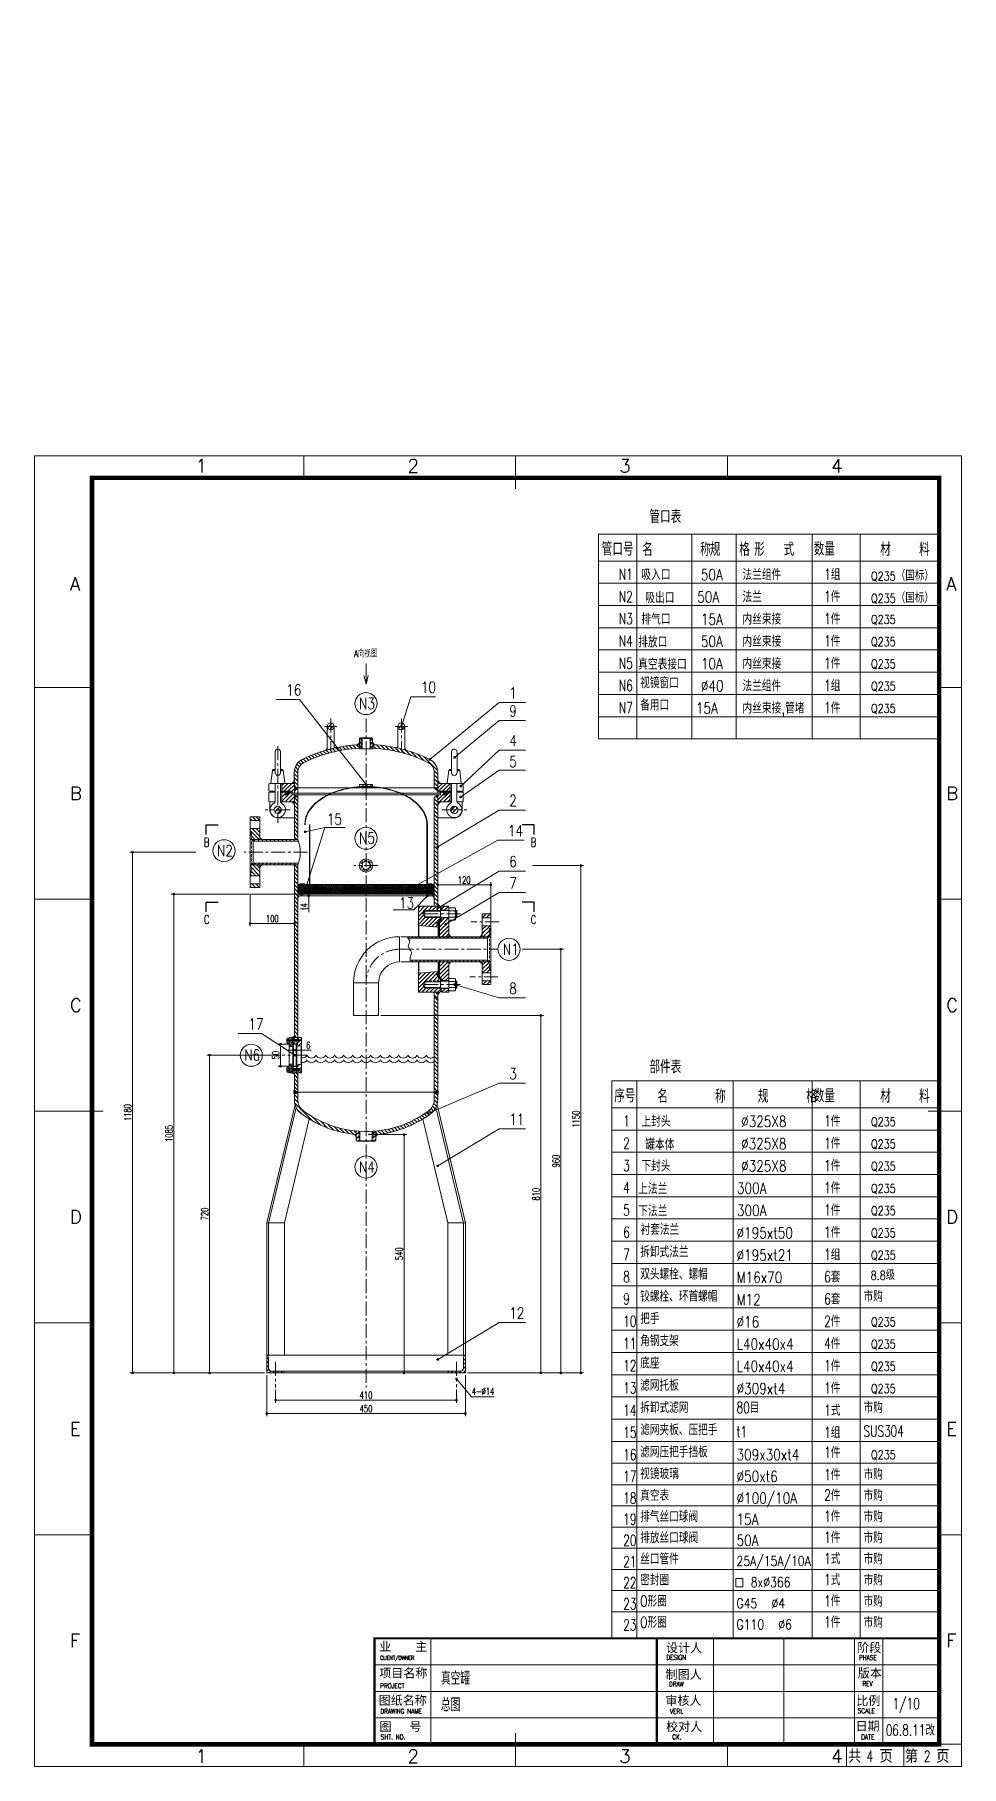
# Model space of a CAD drawing. Header units: millimetres. Extents: x 5291 to 15040, y -2201 to 1723.
# Drawn here: x 7841 to 9941, y -2201 to 1723 of the extents above; entities that cross this region are included whole.
import ezdxf

# ---------------------------------------------------------------- set-up
doc = ezdxf.new("R2010")
doc.units = ezdxf.units.MM
doc.header["$LTSCALE"] = 0.5
doc.linetypes.add('CENTER', pattern=[50.8, 31.75, -6.35, 6.35, -6.35])
doc.linetypes.add('DASHED', pattern=[19.05, 12.7, -6.35])
for name, color, linetype, lineweight in [('图层1', 7, 'Continuous', 5), ('图层2', 2, 'Continuous', 20), ('图层5', 3, 'CENTER', 5), ('图框', 7, 'Continuous', 9)]:
    doc.layers.add(name, color=color, linetype=linetype, lineweight=lineweight)
doc.styles.add('图框文字1', font='romans.shx', dxfattribs={"bigfont": 'hztxt.shx'})
doc.styles.add('图框文字2', font='SIMKAI.TTF')
doc.styles.add('标注文字', font='txt.shx', dxfattribs={"width": 0.8, "bigfont": 'hztxt.shx'})
doc.styles.add('样式 1', font='txt.shx', dxfattribs={"width": 0.7, "height": 16, "bigfont": 'hzdx.shx'})
doc.dimstyles.new('ISO-25', dxfattribs={"dimtxt": 13, "dimasz": 11, "dimexe": 6, "dimexo": 5, "dimgap": 4, "dimtad": 1, "dimtxsty": 'Standard', "dimcen": 2.5, "dimadec": 0, "dimazin": 0, "dimtfac": 1, "dimtmove": 0, "dimatfit": 3, "dimfxl": 0, "dimarcsym": 0})
pattern_1 = [(45, (0, 40), (-2.245064, 2.245064), []), (135, (0, 40), (-2.245064, -2.245064), [])]
pattern_2 = [(45, (0, 41), (-2.245064, 2.245064), []), (135, (0, 41), (-2.245064, -2.245064), [])]
pattern_3 = [(45, (0, 93.9), (-4.490128, 4.490128), [])]
pattern_4 = [(135, (0, -76), (-4.490128, -4.490128), [])]
pattern_5 = [(135, (20481.4264, -414.895), (4.490128, 4.490128), [])]

msp = doc.modelspace()

# ---------------------------------------------------------------- texts
at = {"layer": '图层1', "attachment_point": 1}
for insert, char_height, width in [((8689.91, 1723.28), 18, 196.3899), ((8638.32, 1140.76), 12.6, 137.4729)]:
    msp.add_mtext('{\\fSimSun|b0|i0|c134|p54; }', dxfattribs=dict(at, insert=insert, char_height=char_height, width=width))
at = {"layer": '图层1', "color": 7, "attachment_point": 1}
for s, insert, char_height, width, style in [('管口表', (9233.74, 646.06), 30, 196.3899, '标注文字'), ('管口号', (9125.61, 572.53), 30, 72.1937, '标注文字'), (' {\\H1.2x;名     称}', (9199.62, 571.55), 25, 196.3899, '标注文字'), ('   规  格', (9306.16, 571.91), 30, 245.4874, '标注文字'), ('   形  式', (9406.68, 571.91), 30, 245.4874, '标注文字'), ('数量', (9606.09, 572.77), 30, 51.8974, '标注文字'), (' {\\H1.333x;  材   料}', (9697.84, 571.91), 22.5, 245.4874, '标注文字'), ('N1', (9164.61, 512.83), 25, 39.3847, '样式 1'), (' 吸入口', (9197.59, 512.16), 25, 196.3899, '标注文字'), (' {\\Ftxt,hztxt|c161;50A}', (9332.42, 511.91), 25, 125.982, '标注文字'), (' 法兰组件', (9426.57, 512.16), 25, 196.3899, '标注文字'), ('1组', (9629.55, 512.83), 25, 39.3847, '样式 1'), (' Q235{\\H1.125x;（国标）}', (9721.37, 508.74), 20, 196.3899, '标注文字'), ('N2', (9164.61, 462.43), 25, 39.3847, '样式 1'), ('  吸出口', (9188.59, 459.8), 25, 196.3899, '标注文字'), ('{\\Ftxt,hztxt|c161;50A}', (9342.01, 461.51), 25, 125.982, '标注文字'), (' 法兰', (9426.57, 461.76), 25, 196.3899, '标注文字'), ('1件', (9629.55, 462.43), 25, 39.3847, '样式 1'), (' Q235{\\H1.125x;（国标）}', (9721.37, 458.34), 20, 196.3899, '标注文字'), ('N3', (9164.61, 412.03), 25, 39.3847, '样式 1'), (' 排气口', (9197.59, 411.36), 25, 196.3899, '标注文字'), (' {\\Ftxt,hztxt|c161;15A}', (9332.42, 411.11), 25, 125.982, '标注文字'), (' 内丝束接', (9426.57, 411.36), 25, 196.3899, '标注文字'), ('1件', (9629.55, 412.03), 25, 39.3847, '样式 1'), (' Q235', (9721.37, 407.94), 20, 196.3899, '标注文字'), ('N4', (9164.61, 361.63), 25, 39.3847, '样式 1'), ('排放口', (9208.25, 359.63), 25, 196.3899, '标注文字'), (' {\\Ftxt,hztxt|c161;50A}', (9332.42, 360.71), 25, 125.982, '标注文字'), (' 内丝束接', (9426.57, 360.96), 25, 196.3899, '标注文字'), ('1件', (9629.55, 361.63), 25, 39.3847, '样式 1'), (' Q235', (9721.37, 357.54), 20, 196.3899, '标注文字'), ('{\\C4;A向视图}', (8564.42, 328.17), 16, 67.7257, '样式 1'), ('N5', (9164.61, 311.23), 25, 39.3847, '样式 1'), ('真空表接口', (9208.25, 309.23), 25, 196.3899, '标注文字'), (' {\\Ftxt,hztxt|c161;10A}', (9332.42, 310.31), 25, 125.982, '标注文字'), (' 内丝束接', (9426.57, 310.56), 25, 196.3899, '标注文字'), ('1件', (9629.55, 311.23), 25, 39.3847, '样式 1'), (' Q235', (9721.37, 307.14), 20, 196.3899, '标注文字'), ('N6', (9164.61, 260.83), 25, 39.3847, '样式 1'), ('{\\C4;视镜窗口}', (9212.74, 266.91), 25, 284.4549, '样式 1'), (' {\\Ftxt,hztxt|c161;%%C40}', (9332.42, 259.91), 25, 125.982, '标注文字'), (' 法兰组件', (9426.57, 260.16), 25, 196.3899, '标注文字'), ('1组', (9629.55, 260.83), 25, 39.3847, '样式 1'), (' Q235', (9721.37, 256.74), 20, 196.3899, '标注文字'), ('N7', (9164.61, 210.43), 25, 39.3847, '样式 1'), ('{\\C4;备用口}', (9212.74, 216.51), 25, 284.4549, '样式 1'), ('15A', (9338.94, 209.51), 25, 125.982, '标注文字'), (' 内丝束接,管堵', (9426.57, 209.76), 25, 196.3899, '标注文字'), ('1件', (9629.55, 210.43), 25, 39.3847, '样式 1'), (' Q235', (9721.37, 206.34), 20, 196.3899, '标注文字'), ('部件表', (9233.74, -600.87), 30, 196.3899, '标注文字'), ('序号', (9153.97, -666.5), 30, 72.1937, '标注文字'), (' {\\H1.2x;名     称}', (9233.74, -667.48), 25, 196.3899, '标注文字'), ('   规    格', (9415.22, -667.12), 30, 245.4874, '标注文字'), ('数量', (9606.09, -666.26), 30, 51.8974, '标注文字'), (' {\\H1.333x;  材   料}', (9697.84, -667.12), 22.5, 245.4874, '标注文字'), ('1', (9174.35, -726.2), 25, 39.3847, '样式 1'), (' 上封头', (9197.59, -726.87), 25, 196.3899, '标注文字'), (' {\\Ftxt,hztxt|c161;%%C}325X8', (9423.55, -727.12), 25, 125.982, '标注文字'), ('1件', (9629.55, -726.2), 25, 39.3847, '样式 1'), (' Q235', (9721.37, -730.29), 20, 196.3899, '标注文字'), ('2', (9174.35, -776.6), 25, 39.3847, '样式 1'), ('  罐本体', (9188.59, -779.23), 25, 196.3899, '标注文字'), (' {\\Ftxt,hztxt|c161;%%C}325X8', (9423.55, -777.52), 25, 125.982, '标注文字'), ('1件', (9629.55, -776.6), 25, 39.3847, '样式 1'), (' Q235', (9721.37, -780.69), 20, 196.3899, '标注文字'), ('3', (9174.35, -827), 25, 39.3847, '样式 1'), (' 下封头', (9197.59, -827.67), 25, 196.3899, '标注文字'), (' {\\Ftxt,hztxt|c161;%%C}325X8', (9423.55, -827.92), 25, 125.982, '标注文字'), ('1件', (9629.55, -827), 25, 39.3847, '样式 1'), (' Q235', (9721.37, -831.09), 20, 196.3899, '标注文字'), ('4', (9174.35, -877.4), 25, 39.3847, '样式 1'), ('上法兰', (9208.25, -879.4), 25, 196.3899, '标注文字'), ('300A', (9431.93, -878.32), 25, 125.982, '标注文字'), ('1件', (9629.55, -877.4), 25, 39.3847, '样式 1'), (' Q235', (9721.37, -881.49), 20, 196.3899, '标注文字'), ('5', (9174.35, -927.8), 25, 39.3847, '样式 1'), ('下法兰', (9208.25, -929.8), 25, 196.3899, '标注文字'), ('300A', (9431.93, -928.72), 25, 125.982, '标注文字'), ('1件', (9629.55, -927.8), 25, 39.3847, '样式 1'), (' Q235', (9721.37, -931.89), 20, 196.3899, '标注文字'), ('6', (9174.35, -978.2), 25, 39.3847, '样式 1'), ('{\\C4;衬套法兰}', (9213.6, -971.95), 25, 284.4549, '样式 1'), ('%%C195xt50', (9431.05, -979.57), 25, 125.982, '标注文字'), ('1件', (9629.55, -978.2), 25, 39.3847, '样式 1'), ('{\\C4;拆卸式法兰}', (9212.74, -1022.52), 25, 284.4549, '样式 1'), (' Q235', (9721.37, -982.29), 20, 196.3899, '标注文字'), ('7', (9174.35, -1028.6), 25, 39.3847, '样式 1'), ('%%C195xt21', (9431.05, -1029.97), 25, 125.982, '标注文字'), ('1组', (9629.55, -1028.6), 25, 39.3847, '样式 1'), (' Q235', (9721.37, -1032.69), 20, 196.3899, '标注文字'), ('8', (9174.35, -1079), 25, 39.3847, '样式 1'), ('{\\C4;双头螺栓、螺帽}', (9212.74, -1072.92), 25, 284.4549, '样式 1'), ('M16x70', (9431.05, -1080.37), 25, 125.982, '标注文字'), ('6套', (9629.55, -1079), 25, 39.3847, '样式 1'), (' {\\Ftxt,hzdx|c134;8.8级}', (9720.79, -1078.44), 20, 196.3899, '标注文字'), ('9', (9174.35, -1129.4), 25, 39.3847, '样式 1'), ('{\\C4;铰螺栓、环首螺帽}', (9212.74, -1123.32), 25, 284.4549, '样式 1'), ('M12', (9431.05, -1130.77), 25, 125.982, '标注文字'), ('6套', (9629.55, -1129.4), 25, 39.3847, '样式 1'), ('{\\C4;市购}', (9718.8, -1123.32), 25, 284.4549, '样式 1'), ('{\\C4;把手}', (9212.74, -1173.72), 25, 284.4549, '样式 1'), ('10', (9174.35, -1179.8), 25, 39.3847, '样式 1'), ('%%C16', (9431.05, -1181.17), 25, 125.982, '标注文字'), ('2件', (9629.55, -1179.8), 25, 39.3847, '样式 1'), (' Q235', (9721.37, -1183.89), 20, 196.3899, '标注文字'), ('11', (9174.35, -1230.2), 25, 39.3847, '样式 1'), ('{\\C4;角钢支架}', (9212.74, -1224.12), 25, 284.4549, '样式 1'), ('L40x40x4', (9431.05, -1231.57), 25, 125.982, '标注文字'), ('4件', (9629.55, -1230.2), 25, 39.3847, '样式 1'), (' Q235', (9721.37, -1234.29), 20, 196.3899, '标注文字'), ('12', (9174.35, -1280.6), 25, 39.3847, '样式 1'), ('{\\C4;底座}', (9212.74, -1274.52), 25, 284.4549, '样式 1'), ('L40x40x4', (9431.05, -1281.97), 25, 125.982, '标注文字'), ('1件', (9629.55, -1280.6), 25, 39.3847, '样式 1'), (' Q235', (9721.37, -1284.69), 20, 196.3899, '标注文字'), ('13', (9174.35, -1331), 25, 39.3847, '样式 1'), ('{\\C4;滤网托板}', (9212.74, -1324.92), 25, 284.4549, '样式 1'), ('%%C309xt4', (9431.05, -1332.37), 25, 125.982, '标注文字'), ('1件', (9629.55, -1331), 25, 39.3847, '样式 1'), ('{\\C4;4-%%C14}', (8831.13, -1342.93), 16, 67.7257, '样式 1'), ('{\\C4;拆卸式滤网}', (9212.74, -1375.32), 25, 284.4549, '样式 1'), ('{\\C4;市购}', (9718.8, -1375.32), 25, 284.4549, '样式 1'), (' Q235', (9721.37, -1335.09), 20, 196.3899, '标注文字'), ('14', (9174.35, -1381.4), 25, 39.3847, '样式 1'), ('{\\C4;80目}', (9430.87, -1375.32), 25, 284.4549, '样式 1'), ('1式', (9629.55, -1381.4), 25, 39.3847, '样式 1'), ('15', (9174.35, -1431.8), 25, 39.3847, '样式 1'), ('{\\C4;滤网夹板、压把手}', (9212.74, -1425.72), 25, 284.4549, '样式 1'), ('{\\C4;t1}', (9430.87, -1430.4), 25, 284.4549, '样式 1'), ('1组', (9629.55, -1431.8), 25, 39.3847, '样式 1'), ('{\\C4;SUS304}', (9718.8, -1428.78), 25, 284.4549, '样式 1'), ('16', (9174.35, -1482.2), 25, 39.3847, '样式 1'), ('{\\C4;滤网压把手挡板}', (9212.74, -1476.12), 25, 284.4549, '样式 1'), ('309x30xt4', (9431.05, -1482.33), 25, 125.982, '标注文字'), ('1件', (9629.55, -1477.02), 25, 39.3847, '样式 1'), (' Q235', (9721.37, -1485.06), 20, 196.3899, '标注文字'), ('{\\C4;视镜玻璃}', (9212.74, -1525.29), 25, 284.4549, '样式 1'), ('1件', (9629.55, -1527.42), 25, 39.3847, '样式 1'), ('{\\C4;市购}', (9718.8, -1526.52), 25, 284.4549, '样式 1'), ('17', (9174.35, -1531.36), 25, 39.3847, '样式 1'), ('%%C50xt6', (9431.05, -1531.5), 25, 125.982, '标注文字'), ('18', (9174.35, -1580.53), 25, 39.3847, '样式 1'), ('{\\C4;真空表}', (9212.74, -1574.46), 25, 284.4549, '样式 1'), ('%%C100/10A', (9431.05, -1580.67), 25, 125.982, '标注文字'), ('2件', (9629.55, -1573.82), 25, 39.3847, '样式 1'), ('{\\C4;市购}', (9718.8, -1574.46), 25, 284.4549, '样式 1'), ('19', (9174.35, -1628.47), 25, 39.3847, '样式 1'), ('{\\C4;排气丝口球阀}', (9212.74, -1622.39), 25, 284.4549, '样式 1'), ('15A', (9431.05, -1628.6), 25, 125.982, '标注文字'), ('1件', (9629.55, -1621.76), 25, 39.3847, '样式 1'), ('{\\C4;市购}', (9718.8, -1622.39), 25, 284.4549, '样式 1'), ('20', (9174.35, -1676.4), 25, 39.3847, '样式 1'), ('{\\C4;排放丝口球阀}', (9212.74, -1670.32), 25, 284.4549, '样式 1'), ('50A', (9431.05, -1676.54), 25, 125.982, '标注文字'), ('1件', (9629.55, -1669.69), 25, 39.3847, '样式 1'), ('{\\C4;市购}', (9718.8, -1670.32), 25, 284.4549, '样式 1'), ('21', (9174.35, -1724.34), 25, 39.3847, '样式 1'), ('{\\C4;丝口管件}', (9212.74, -1718.26), 25, 284.4549, '样式 1'), ('25A/15A/10A', (9431.05, -1724.47), 22.5, 125.982, '标注文字'), ('1式', (9629.55, -1717.63), 25, 39.3847, '样式 1'), ('{\\C4;市购}', (9718.8, -1718.26), 25, 284.4549, '样式 1'), ('{\\C4;密封圈}', (9212.74, -1766.19), 25, 284.4549, '样式 1'), ('1式', (9629.55, -1765.56), 25, 39.3847, '样式 1'), ('{\\C4;市购}', (9718.8, -1766.19), 25, 284.4549, '样式 1'), ('22', (9174.35, -1772.27), 25, 39.3847, '样式 1'), ('  8x%%C366', (9431.05, -1772.41), 22.5, 125.982, '标注文字'), ('23', (9174.35, -1820.21), 25, 39.3847, '样式 1'), ('{\\C4;O形圈}', (9212.74, -1814.13), 25, 284.4549, '样式 1'), ('G45  %%C4', (9431.05, -1820.34), 22.5, 125.982, '标注文字'), ('1件', (9629.55, -1813.5), 25, 39.3847, '样式 1'), ('{\\C4;市购}', (9718.8, -1814.13), 25, 284.4549, '样式 1'), ('23', (9174.35, -1868.14), 25, 39.3847, '样式 1'), ('{\\C4;O形圈}', (9212.74, -1862.06), 25, 284.4549, '样式 1'), ('G110  %%C6', (9431.05, -1868.28), 22.5, 125.982, '标注文字'), ('1件', (9629.55, -1861.43), 25, 39.3847, '样式 1'), ('{\\C4;市购}', (9718.8, -1862.06), 25, 284.4549, '样式 1'), ('真空罐', (8761.11, -1986.36), 30, 147.2924, '样式 1'), ('总图', (8761.11, -2046.36), 30, 147.2924, '样式 1'), ('1/10', (9784.81, -2046.36), 25, 147.2924, '样式 1'), ('06.8.11改', (9769.08, -2106.36), 25, 111.1689, '样式 1'), ('4', (9725.49, -2165.8), 25, 147.2924, '样式 1'), ('2', (9855.49, -2165.8), 25, 147.2924, '样式 1')]:
    msp.add_mtext(s, dxfattribs=dict(at, insert=insert, char_height=char_height, width=width, style=style))
at = {"layer": '图层1', "color": 7, "lineweight": 9}
for s, insert, char_height, width, attachment_point, style in [('16', (8410.62, 250.9), 25, 50.7636, 1, '标注文字'), ('10', (8715.71, 256.75), 25, 50.7636, 1, '标注文字'), ('1', (8915.99, 244.06), 25, 50.7636, 1, '标注文字'), ('N3', (8575.67, 220.07), 25, 50.7636, 1, '标注文字'), ('9', (8915.99, 203.14), 25, 50.7636, 1, '标注文字'), ('4', (8915.99, 136.08), 25, 50.7636, 1, '标注文字'), ('5', (8915.99, 88.28), 25, 50.7636, 1, '标注文字'), ('2', (8915.99, 0.22), 25, 50.7636, 1, '标注文字'), ('15', (8502.7, -42.11), 25, 50.7636, 1, '标注文字'), ('14', (8912.98, -68.39), 25, 50.7636, 1, '标注文字'), ('{\\C4;B}', (8224.04, -96.96), 20, 29.9352, 1, '样式 1'), ('N2', (8253.73, -113.64), 25, 50.7636, 1, '标注文字'), ('N5', (8575.67, -85.11), 25, 50.7636, 1, '标注文字'), ('{\\C4;B}', (8977.19, -96.96), 20, 29.9352, 3, '样式 1'), ('6', (8915.99, -138.11), 25, 50.7636, 1, '标注文字'), ('7', (8915.99, -186.75), 25, 50.7636, 1, '标注文字'), ('13', (8666.13, -232.15), 25, 50.7636, 1, '标注文字'), ('{\\C4;C}', (8224.04, -272.09), 20, 29.9352, 1, '样式 1'), ('{\\C4;C}', (8977.19, -272.09), 20, 29.9352, 3, '样式 1'), ('N1', (8901.51, -337.01), 25, 50.7636, 1, '标注文字'), ('8', (8915.99, -425.69), 25, 50.7636, 1, '标注文字'), ('17', (8324.95, -506.01), 25, 50.7636, 1, '标注文字'), ('N6', (8315.41, -576.78), 25, 50.7636, 1, '标注文字'), ('3', (8915.99, -619.02), 25, 50.7636, 1, '标注文字'), ('11', (8915.99, -722.32), 25, 50.7636, 1, '标注文字'), ('N4', (8575.67, -830.25), 25, 50.7636, 1, '标注文字'), ('12', (8915.99, -1161.12), 25, 50.7636, 1, '标注文字')]:
    msp.add_mtext(s, dxfattribs=dict(at, insert=insert, char_height=char_height, width=width, attachment_point=attachment_point, style=style))

# ---------------------------------------------------------------- blocks, each defined once
blk = doc.blocks.new('_Dot')
at = {"color": 0, "linetype": 'ByBlock', "lineweight": -2}
blk.add_line((-0.5, 0), (-1, 0), dxfattribs=at)
at = {"color": 0, "linetype": 'ByBlock', "const_width": 0.5}
blk.add_lwpolyline([(-0.25, 0, 1), (0.25, 0, 1)], format="xyb", close=True, dxfattribs=at)
blk = doc.blocks.new('*D38')
at = {"layer": 'Defpoints', "color": 0, "lineweight": 9}
for p in [(8329, -221.9), (8429, -199.9), (8429, -290.9)]:
    blk.add_point(p, dxfattribs=at)
at = {"layer": '图层1', "color": 4, "lineweight": 9}
for p, q in [((8329, -226.9), (8329, -296.9)), ((8429, -204.9), (8429, -296.9)), ((8335, -290.9), (8423, -290.9))]:
    blk.add_line(p, q, dxfattribs=at)
at = {"layer": '图层1', "color": 4, "lineweight": 9, "xscale": 6, "yscale": 6, "zscale": 6, "rotation": 180}
blk.add_blockref('_Dot', (8329, -290.9), dxfattribs=at)
at = {"layer": '图层1', "color": 4, "lineweight": 9, "xscale": 6, "yscale": 6, "zscale": 6}
blk.add_blockref('_Dot', (8429, -290.9), dxfattribs=at)
at = {"layer": '图层1', "color": 4, "lineweight": 9, "insert": (8379, -279.9), "char_height": 16, "attachment_point": 5, "style": '样式 1'}
blk.add_mtext('100', dxfattribs=at)
blk = doc.blocks.new('*D39')
at = {"layer": 'Defpoints', "color": 0, "lineweight": 9}
for p in [(8754, -203.3), (8754, -251.9), (8874, -299.4)]:
    blk.add_point(p, dxfattribs=at)
at = {"layer": '图层1', "color": 4, "lineweight": 9}
for p, q in [((8754, -246.9), (8754, -197.3)), ((8868, -203.3), (8760, -203.3)), ((8874, -294.4), (8874, -197.3))]:
    blk.add_line(p, q, dxfattribs=at)
at = {"layer": '图层1', "color": 4, "lineweight": 9, "xscale": 6, "yscale": 6, "zscale": 6, "rotation": 180}
blk.add_blockref('_Dot', (8754, -203.3), dxfattribs=at)
at = {"layer": '图层1', "color": 4, "lineweight": 9, "xscale": 6, "yscale": 6, "zscale": 6}
blk.add_blockref('_Dot', (8874, -203.3), dxfattribs=at)
at = {"layer": '图层1', "color": 4, "lineweight": 9, "insert": (8814, -192.3), "char_height": 16, "attachment_point": 5, "style": '样式 1'}
blk.add_mtext('120', dxfattribs=at)
blk = doc.blocks.new('图框(设计人)')
at = {"layer": '图框', "color": 5}
for p, q in [((12.8, 24), (12.8, 0)), ((28.8, 24), (28.8, 0)), ((44.8, 24), (44.8, 0)), ((51.17, 24), (51.17, 0)), ((12.8, 20.41), (12.8, 0)), ((0, 18), (64, 18)), ((0, 12), (64, 12)), ((0, 6), (64, 6))]:
    blk.add_line(p, q, dxfattribs=at)
at = {"layer": '图框', "color": 5, "const_width": 0.5}
blk.add_lwpolyline([(0, 0), (64, 0), (64, 24), (0, 24)], close=True, dxfattribs=at)
at = {"layer": '图框', "color": 4, "style": '图框文字2'}
for s, p in [('设计人', (2.08, 20.85)), ('阶段', (45.4, 20.91)), ('制图人', (1.98, 14.82)), ('版本', (45.52, 15.13)), ('审核人', (1.94, 8.91)), ('比例', (45.19, 8.87)), ('校对人', (2.09, 2.98)), ('日期', (45.02, 3.12))]:
    blk.add_text(s, height=2, dxfattribs=at).set_placement(p)
at = {"layer": '图框', "color": 3, "style": '图框文字1', "width": 0.7}
for s, p in [('DESIGN', (2.14, 19.14)), ('PHASE', (45.8, 19.1)), ('DRAW', (2.74, 13.09)), ('REV', (46.58, 13.17)), ('VERI.', (2.97, 6.94)), ('SCALE', (45.53, 7.03)), ('CK.', (3.49, 1.12)), ('DATE', (46.31, 1.11))]:
    blk.add_text(s, height=1.1, dxfattribs=at).set_placement(p)
blk = doc.blocks.new('图框(业主)')
at = {"layer": '图框', "color": 5}
for p, q in [((12.8, 24), (12.8, 0)), ((0, 18), (64, 18)), ((0, 12), (64, 12)), ((0, 6), (64, 6))]:
    blk.add_line(p, q, dxfattribs=at)
at = {"layer": '图框', "color": 5, "const_width": 0.5}
blk.add_lwpolyline([(0, 0), (64, 0), (64, 24), (0, 24)], close=True, dxfattribs=at)
at = {"layer": '图框', "color": 4, "style": '图框文字2'}
for s, p in [('业    主', (1.1, 21.13)), ('项目名称', (1.1, 15.13)), ('图纸名称', (0.96, 8.95)), ('图   号', (1.14, 2.98))]:
    blk.add_text(s, height=2, dxfattribs=at).set_placement(p)
at = {"layer": '图框', "color": 3, "style": '图框文字1', "width": 0.7}
for s, height, p in [('CLIENT/OWNER', 0.9, (1.3, 19.15)), ('PROJECT', 1.1, (1.32, 12.69)), ('DRAWING NAME', 1.1, (1.34, 6.95)), (' SHT. NO. ', 1.1, (0.79, 1.11))]:
    blk.add_text(s, height=height, dxfattribs=at).set_placement(p)
blk = doc.blocks.new('图框(A4)')
at = {"layer": '图框'}
for p, q in [((252.99, 634.09), (252.99, 639.09)), ((300.99, 634.09), (300.99, 639.09)), ((348.99, 634.09), (348.99, 639.09)), ((300.99, 634.09), (300.99, 631.59)), ((204.99, 586.59), (191.99, 586.59)), ((396.99, 586.59), (401.99, 586.59)), ((204.99, 538.59), (191.99, 538.59)), ((396.99, 538.59), (401.99, 538.59)), ((204.99, 490.59), (191.99, 490.59)), ((204.99, 490.59), (207.49, 490.59)), ((396.99, 490.59), (394.49, 490.59)), ((396.99, 490.59), (401.99, 490.59)), ((204.99, 442.59), (191.99, 442.59)), ((396.99, 442.59), (401.99, 442.59)), ((204.99, 394.59), (191.99, 394.59)), ((396.99, 394.59), (401.99, 394.59)), ((300.99, 347.09), (300.99, 349.59)), ((252.99, 347.09), (252.99, 342.09)), ((300.99, 347.09), (300.99, 342.09)), ((348.99, 347.09), (348.99, 342.09)), ((375.99, 347.09), (375.99, 342.09)), ((388.99, 347.09), (388.99, 342.09))]:
    blk.add_line(p, q, dxfattribs=at)
for points in [[(191.99, 342.09), (401.99, 342.09), (401.99, 639.09), (191.99, 639.09)], [(375.99, 347.09), (401.99, 347.09), (401.99, 342.09), (375.99, 342.09)]]:
    blk.add_lwpolyline(points, close=True, dxfattribs=at)
at = {"layer": '图框', "color": 5, "const_width": 1}
blk.add_lwpolyline([(204.99, 347.09), (396.99, 347.09), (396.99, 634.09), (204.99, 634.09)], close=True, dxfattribs=at)
at = {"layer": '图框', "style": '图框文字1'}
for s, p in [('1', (228.49, 635.29)), ('2', (276.49, 635.29)), ('3', (324.49, 635.29)), ('4', (372.49, 635.29)), ('A', (199.99, 608.56)), ('A', (398.55, 608.56)), ('B ', (199.99, 561.1)), ('B ', (398.55, 561.1)), ('C', (199.99, 513.1)), ('C', (398.55, 513.1)), ('D', (199.99, 465.1)), ('D', (398.55, 465.1)), ('E', (199.99, 417.1)), ('E', (398.55, 417.1)), ('F', (199.99, 369.1)), ('F', (398.55, 369.1)), ('1', (228.49, 342.89)), ('2', (276.49, 342.89)), ('3', (324.49, 342.89)), ('4', (372.49, 342.89)), ('共  页', (376.32, 342.89)), ('第  页', (389.18, 342.89))]:
    blk.add_text(s, height=3, dxfattribs=at).set_placement(p)
blk = doc.blocks.new('*D177')
at = {"layer": 'Defpoints', "color": 0, "lineweight": 9}
for p in [(8447, -224.4), (8447, -228.4), (8461.6, -228.4)]:
    blk.add_point(p, dxfattribs=at)
at = {"layer": '图层1', "color": 4, "lineweight": 9}
for p, q in [((8452, -224.4), (8467.6, -224.4)), ((8452, -228.4), (8467.6, -228.4)), ((8461.6, -218.4), (8461.6, -212.4)), ((8461.6, -224.4), (8461.6, -228.4)), ((8461.6, -234.4), (8461.6, -265.1))]:
    blk.add_line(p, q, dxfattribs=at)
at = {"layer": '图层1', "color": 4, "lineweight": 9, "xscale": 6, "yscale": 6, "zscale": 6}
for p, rotation in [((8461.6, -224.4), 270), ((8461.6, -228.4), 90)]:
    blk.add_blockref('_Dot', p, dxfattribs=dict(at, rotation=rotation))
at = {"layer": '图层1', "color": 4, "lineweight": 9, "insert": (8450.6, -252.7), "char_height": 16, "attachment_point": 5, "rotation": 90, "style": '样式 1'}
blk.add_mtext('t4', dxfattribs=at)
blk = doc.blocks.new('*D178')
at = {"layer": 'Defpoints', "color": 0, "lineweight": 9}
for p in [(8427, -564.4), (8397.6, -614.4), (8427, -614.4)]:
    blk.add_point(p, dxfattribs=at)
at = {"layer": '图层1', "color": 4, "lineweight": 9}
for p, q in [((8422, -564.4), (8391.6, -564.4)), ((8397.6, -570.4), (8397.6, -608.4)), ((8422, -614.4), (8391.6, -614.4))]:
    blk.add_line(p, q, dxfattribs=at)
at = {"layer": '图层1', "color": 4, "lineweight": 9, "xscale": 6, "yscale": 6, "zscale": 6}
for p, rotation in [((8397.6, -564.4), 90), ((8397.6, -614.4), 270)]:
    blk.add_blockref('_Dot', p, dxfattribs=dict(at, rotation=rotation))
at = {"layer": '图层1', "color": 4, "lineweight": 9, "insert": (8386.6, -589.4), "char_height": 16, "attachment_point": 5, "rotation": 90, "style": '样式 1'}
blk.add_mtext('50', dxfattribs=at)
blk = doc.blocks.new('*D179')
at = {"layer": 'Defpoints', "color": 0, "lineweight": 9}
for p in [(8427, -564.4), (8433, -564.4), (8433, -578)]:
    blk.add_point(p, dxfattribs=at)
at = {"layer": '图层1', "color": 4, "lineweight": 9}
for p, q in [((8421, -578), (8415, -578)), ((8427, -569.4), (8427, -584)), ((8427, -578), (8433, -578)), ((8433, -569.4), (8433, -584)), ((8439, -578), (8467.4, -578))]:
    blk.add_line(p, q, dxfattribs=at)
at = {"layer": '图层1', "color": 4, "lineweight": 9, "xscale": 6, "yscale": 6, "zscale": 6}
blk.add_blockref('_Dot', (8427, -578), dxfattribs=at)
at = {"layer": '图层1', "color": 4, "lineweight": 9, "xscale": 6, "yscale": 6, "zscale": 6, "rotation": 180}
blk.add_blockref('_Dot', (8433, -578), dxfattribs=at)
at = {"layer": '图层1', "color": 4, "lineweight": 9, "insert": (8460.6, -567), "char_height": 16, "attachment_point": 5, "style": '样式 1'}
blk.add_mtext('6', dxfattribs=at)
blk = doc.blocks.new('*D185')
at = {"layer": 'Defpoints', "color": 0, "lineweight": 9}
for p in [(8210.9, -129.4), (8062.6, -1309.4), (8366.5, -1309.4)]:
    blk.add_point(p, dxfattribs=at)
at = {"layer": '图层1', "color": 4, "lineweight": 9}
for p, q in [((8205.9, -129.4), (8056.6, -129.4)), ((8062.6, -135.4), (8062.6, -1303.4)), ((8361.5, -1309.4), (8056.6, -1309.4))]:
    blk.add_line(p, q, dxfattribs=at)
at = {"layer": '图层1', "color": 4, "lineweight": 9, "xscale": 6, "yscale": 6, "zscale": 6}
for p, rotation in [((8062.6, -129.4), 90), ((8062.6, -1309.4), 270)]:
    blk.add_blockref('_Dot', p, dxfattribs=dict(at, rotation=rotation))
at = {"layer": '图层1', "color": 4, "lineweight": 9, "insert": (8051.6, -719.4), "char_height": 16, "attachment_point": 5, "rotation": 90, "style": '样式 1'}
blk.add_mtext('1180', dxfattribs=at)
blk = doc.blocks.new('*D200')
at = {"layer": 'Defpoints', "color": 0, "lineweight": 9}
for p in [(8620, -499.4), (8816.5, -1309.4), (8987.4, -1309.4)]:
    blk.add_point(p, dxfattribs=at)
at = {"layer": '图层1', "color": 4, "lineweight": 9}
for p, q in [((8625, -499.4), (8993.4, -499.4)), ((8987.4, -505.4), (8987.4, -1303.4)), ((8821.5, -1309.4), (8993.4, -1309.4))]:
    blk.add_line(p, q, dxfattribs=at)
at = {"layer": '图层1', "color": 4, "lineweight": 9, "xscale": 6, "yscale": 6, "zscale": 6}
for p, rotation in [((8987.4, -499.4), 90), ((8987.4, -1309.4), 270)]:
    blk.add_blockref('_Dot', p, dxfattribs=dict(at, rotation=rotation))
at = {"layer": '图层1', "color": 4, "lineweight": 9, "insert": (8976.4, -904.4), "char_height": 16, "attachment_point": 5, "rotation": 90, "style": '样式 1'}
blk.add_mtext('810', dxfattribs=at)
blk = doc.blocks.new('*D201')
at = {"layer": 'Defpoints', "color": 0, "lineweight": 9}
for p in [(8401.7, -589.4), (8236.9, -1309.4), (8366.5, -1309.4)]:
    blk.add_point(p, dxfattribs=at)
at = {"layer": '图层1', "color": 4, "lineweight": 9}
for p, q in [((8396.7, -589.4), (8230.9, -589.4)), ((8236.9, -595.4), (8236.9, -1303.4)), ((8361.5, -1309.4), (8230.9, -1309.4))]:
    blk.add_line(p, q, dxfattribs=at)
at = {"layer": '图层1', "color": 4, "lineweight": 9, "xscale": 6, "yscale": 6, "zscale": 6}
for p, rotation in [((8236.9, -589.4), 90), ((8236.9, -1309.4), 270)]:
    blk.add_blockref('_Dot', p, dxfattribs=dict(at, rotation=rotation))
at = {"layer": '图层1', "color": 4, "lineweight": 9, "insert": (8225.9, -949.4), "char_height": 16, "attachment_point": 5, "rotation": 90, "style": '样式 1'}
blk.add_mtext('720', dxfattribs=at)
blk = doc.blocks.new('*D202')
at = {"layer": 'Defpoints', "color": 0, "lineweight": 9}
for p in [(8940.6, -349.4), (8821.5, -1309.4), (9032.9, -1309.4)]:
    blk.add_point(p, dxfattribs=at)
at = {"layer": '图层1', "color": 4, "lineweight": 9}
for p, q in [((8945.6, -349.4), (9038.9, -349.4)), ((9032.9, -355.4), (9032.9, -1303.4)), ((8826.5, -1309.4), (9038.9, -1309.4))]:
    blk.add_line(p, q, dxfattribs=at)
at = {"layer": '图层1', "color": 4, "lineweight": 9, "xscale": 6, "yscale": 6, "zscale": 6}
for p, rotation in [((9032.9, -349.4), 90), ((9032.9, -1309.4), 270)]:
    blk.add_blockref('_Dot', p, dxfattribs=dict(at, rotation=rotation))
at = {"layer": '图层1', "color": 4, "lineweight": 9, "insert": (9021.9, -829.4), "char_height": 16, "attachment_point": 5, "rotation": 90, "style": '样式 1'}
blk.add_mtext('960', dxfattribs=at)
blk = doc.blocks.new('*D203')
at = {"layer": 'Defpoints', "color": 0, "lineweight": 9}
for p in [(8963.4, -159.5), (8821.5, -1309.4), (9078.4, -1309.4)]:
    blk.add_point(p, dxfattribs=at)
at = {"layer": '图层1', "color": 4, "lineweight": 9}
for p, q in [((8968.4, -159.5), (9084.4, -159.5)), ((9078.4, -165.5), (9078.4, -1303.4)), ((8826.5, -1309.4), (9084.4, -1309.4))]:
    blk.add_line(p, q, dxfattribs=at)
at = {"layer": '图层1', "color": 4, "lineweight": 9, "xscale": 6, "yscale": 6, "zscale": 6}
for p, rotation in [((9078.4, -159.5), 90), ((9078.4, -1309.4), 270)]:
    blk.add_blockref('_Dot', p, dxfattribs=dict(at, rotation=rotation))
at = {"layer": '图层1', "color": 4, "lineweight": 9, "insert": (9067.4, -734.4), "char_height": 16, "attachment_point": 5, "rotation": 90, "style": '样式 1'}
blk.add_mtext('1150', dxfattribs=at)
blk = doc.blocks.new('*D204')
at = {"layer": 'Defpoints', "color": 0, "lineweight": 9}
for p in [(8591.5, -769.4), (8611.5, -1309.4), (8677.6, -1309.4)]:
    blk.add_point(p, dxfattribs=at)
at = {"layer": '图层1', "color": 4, "lineweight": 9}
for p, q in [((8596.5, -769.4), (8683.6, -769.4)), ((8677.6, -775.4), (8677.6, -1303.4)), ((8616.5, -1309.4), (8683.6, -1309.4))]:
    blk.add_line(p, q, dxfattribs=at)
at = {"layer": '图层1', "color": 4, "lineweight": 9, "xscale": 6, "yscale": 6, "zscale": 6}
for p, rotation in [((8677.6, -769.4), 90), ((8677.6, -1309.4), 270)]:
    blk.add_blockref('_Dot', p, dxfattribs=dict(at, rotation=rotation))
at = {"layer": '图层1', "color": 4, "lineweight": 9, "insert": (8666.6, -1039.4), "char_height": 16, "attachment_point": 5, "rotation": 90, "style": '样式 1'}
blk.add_mtext('540', dxfattribs=at)
blk = doc.blocks.new('*D205')
at = {"layer": 'Defpoints', "color": 0, "lineweight": 9}
for p in [(8366.5, -1309.4), (8816.5, -1309.4), (8816.5, -1401.4)]:
    blk.add_point(p, dxfattribs=at)
at = {"layer": '图层1', "color": 4, "lineweight": 9}
for p, q in [((8366.5, -1314.4), (8366.5, -1407.4)), ((8816.5, -1314.4), (8816.5, -1407.4)), ((8372.5, -1401.4), (8810.5, -1401.4))]:
    blk.add_line(p, q, dxfattribs=at)
at = {"layer": '图层1', "color": 4, "lineweight": 9, "xscale": 6, "yscale": 6, "zscale": 6, "rotation": 180}
blk.add_blockref('_Dot', (8366.5, -1401.4), dxfattribs=at)
at = {"layer": '图层1', "color": 4, "lineweight": 9, "xscale": 6, "yscale": 6, "zscale": 6}
blk.add_blockref('_Dot', (8816.5, -1401.4), dxfattribs=at)
at = {"layer": '图层1', "color": 4, "insert": (8591.5, -1390.4), "char_height": 16, "attachment_point": 5, "style": '样式 1'}
blk.add_mtext('450', dxfattribs=at)
blk = doc.blocks.new('*D206')
at = {"layer": 'Defpoints', "color": 0, "lineweight": 9}
for p in [(8386.5, -1342.3), (8796.5, -1342.3), (8796.5, -1370.9)]:
    blk.add_point(p, dxfattribs=at)
at = {"layer": '图层1', "color": 4, "lineweight": 9}
for p, q in [((8386.5, -1347.3), (8386.5, -1376.9)), ((8392.5, -1370.9), (8790.5, -1370.9)), ((8796.5, -1347.3), (8796.5, -1376.9))]:
    blk.add_line(p, q, dxfattribs=at)
at = {"layer": '图层1', "color": 4, "lineweight": 9, "xscale": 6, "yscale": 6, "zscale": 6, "rotation": 180}
blk.add_blockref('_Dot', (8386.5, -1370.9), dxfattribs=at)
at = {"layer": '图层1', "color": 4, "lineweight": 9, "xscale": 6, "yscale": 6, "zscale": 6}
blk.add_blockref('_Dot', (8796.5, -1370.9), dxfattribs=at)
at = {"layer": '图层1', "color": 4, "insert": (8591.5, -1359.9), "char_height": 16, "attachment_point": 5, "style": '样式 1'}
blk.add_mtext('410', dxfattribs=at)
blk = doc.blocks.new('*D207')
at = {"layer": 'Defpoints', "color": 0, "lineweight": 9}
for p in [(8437, -224.4), (8156.1, -1309.4), (8366.5, -1309.4)]:
    blk.add_point(p, dxfattribs=at)
at = {"layer": '图层1', "color": 4, "lineweight": 9}
for p, q in [((8432, -224.4), (8150.1, -224.4)), ((8156.1, -230.4), (8156.1, -1303.4)), ((8361.5, -1309.4), (8150.1, -1309.4))]:
    blk.add_line(p, q, dxfattribs=at)
at = {"layer": '图层1', "color": 4, "lineweight": 9, "xscale": 6, "yscale": 6, "zscale": 6}
for p, rotation in [((8156.1, -224.4), 90), ((8156.1, -1309.4), 270)]:
    blk.add_blockref('_Dot', p, dxfattribs=dict(at, rotation=rotation))
at = {"layer": '图层1', "color": 4, "lineweight": 9, "insert": (8145.1, -766.9), "char_height": 16, "attachment_point": 5, "rotation": 90, "style": '样式 1'}
blk.add_mtext('1085', dxfattribs=at)

# ---------------------------------------------------------------- dimensions: what is measured, and where the dimension line sits
at = {"layer": '图层1', "color": 7, "lineweight": 9}
for base, p1, p2, picture, middle in [((8062.58, -1309.39), (8210.9, -129.39), (8366.49, -1309.39), '*D185', (8051.58, -719.39)), ((8156.1, -1309.39), (8437, -224.39), (8366.49, -1309.39), '*D207', (8145.1, -766.89)), ((9032.8851, -1309.393), (8940.5676, -349.4398), (8821.4916, -1309.393), '*D202', (9021.8851, -829.4164)), ((8987.4402, -1309.393), (8619.9916, -499.4398), (8816.4916, -1309.393), '*D200', (8976.4402, -904.4164)), ((8236.9045, -1309.393), (8401.739, -589.4398), (8366.4916, -1309.393), '*D201', (8225.9045, -949.4164)), ((8397.63, -614.44), (8426.97, -564.44), (8426.97, -614.44), '*D178', (8386.63, -589.44)), ((8677.65, -1309.39), (8591.49, -769.39), (8611.45, -1309.39), '*D204', (8666.65, -1039.39))]:
    dim = msp.add_linear_dim(base=base, p1=p1, p2=p2, angle=90, dimstyle='ISO-25', override={"dimtxt": 16, "dimasz": 6, "dimgap": 3, "dimdec": 1, "dimtxsty": '样式 1', "dimblk": 'Dot', "dimcen": 6, "dimclrd": 4, "dimclre": 4, "dimclrt": 4, "dimtdec": 1, "dimldrblk": 'Dot', "dimlwd": 9, "dimlwe": 9}, dxfattribs=at)
    dim.commit()
    dim.dimension.update_dxf_attribs({"geometry": picture, "text_midpoint": middle})
for base, p1, p2, text, picture, middle in [((9078.37, -1309.39), (8963.4, -159.46), (8821.49, -1309.39), '1150', '*D203', (9067.37, -734.43)), ((8461.63, -228.39), (8447, -224.39), (8447, -228.39), 't4', '*D177', (8450.63, -252.72))]:
    dim = msp.add_linear_dim(base=base, p1=p1, p2=p2, angle=90, text=text, dimstyle='ISO-25', override={"dimtxt": 16, "dimasz": 6, "dimgap": 3, "dimdec": 1, "dimtxsty": '样式 1', "dimblk": 'Dot', "dimcen": 6, "dimclrd": 4, "dimclre": 4, "dimclrt": 4, "dimtdec": 1, "dimldrblk": 'Dot', "dimlwd": 9, "dimlwe": 9}, dxfattribs=at)
    dim.commit()
    dim.dimension.update_dxf_attribs({"geometry": picture, "text_midpoint": middle})
dim = msp.add_linear_dim(base=(8753.98, -203.27), p1=(8873.98, -299.44), p2=(8753.98, -251.94), dimstyle='ISO-25', override={"dimtxt": 16, "dimasz": 6, "dimgap": 3, "dimdec": 1, "dimtxsty": '样式 1', "dimblk": 'Dot', "dimcen": 6, "dimclrd": 4, "dimclre": 4, "dimclrt": 4, "dimtdec": 1, "dimldrblk": 'Dot', "dimlwd": 9, "dimlwe": 9}, dxfattribs=at)
dim.commit()
dim.dimension.update_dxf_attribs({"geometry": '*D39', "text_midpoint": (8813.98, -192.27)})
for base, p1, p2, picture, middle in [((8429, -290.89), (8329, -221.89), (8429, -199.89), '*D38', (8379, -290.89)), ((8432.97, -578.02), (8426.97, -564.44), (8432.97, -564.44), '*D179', (8460.62, -578.02))]:
    dim = msp.add_linear_dim(base=base, p1=p1, p2=p2, dimstyle='ISO-25', override={"dimtxt": 16, "dimasz": 6, "dimgap": 3, "dimdec": 1, "dimtxsty": '样式 1', "dimblk": 'Dot', "dimcen": 6, "dimclrd": 4, "dimclre": 4, "dimclrt": 4, "dimtdec": 1, "dimldrblk": 'Dot', "dimlwd": 9, "dimlwe": 9}, dxfattribs=at)
    dim.commit()
    dim.dimension.update_dxf_attribs({"geometry": picture, "text_midpoint": middle, "dimtype": 160})
at = {"layer": '图层1', "color": 7}
dim = msp.add_linear_dim(base=(8816.49, -1401.37), p1=(8366.49, -1309.39), p2=(8816.49, -1309.39), dimstyle='ISO-25', override={"dimtxt": 16, "dimasz": 6, "dimgap": 3, "dimdec": 1, "dimtxsty": '样式 1', "dimblk": 'Dot', "dimcen": 6, "dimclrd": 4, "dimclre": 4, "dimclrt": 4, "dimtdec": 1, "dimldrblk": 'Dot', "dimlwd": 9, "dimlwe": 9}, dxfattribs=at)
dim.commit()
dim.dimension.update_dxf_attribs({"geometry": '*D205', "text_midpoint": (8591.49, -1390.37)})
dim = msp.add_linear_dim(base=(8796.49, -1370.95), p1=(8386.49, -1342.26), p2=(8796.49, -1342.26), text='410', dimstyle='ISO-25', override={"dimtxt": 16, "dimasz": 6, "dimgap": 3, "dimdec": 1, "dimtxsty": '样式 1', "dimblk": 'Dot', "dimcen": 6, "dimclrd": 4, "dimclre": 4, "dimclrt": 4, "dimtdec": 1, "dimldrblk": 'Dot', "dimlwd": 9, "dimlwe": 9}, dxfattribs=at)
dim.commit()
dim.dimension.update_dxf_attribs({"geometry": '*D206', "text_midpoint": (8591.49, -1359.95)})

# ---------------------------------------------------------------- hatches: boundary and pattern name
at = {"layer": '图层1', "lineweight": 9}
h = msp.add_hatch(dxfattribs=at)
h.set_pattern_fill('ANSI31', scale=2, style=0)
h.paths.add_polyline_path([(8511.49, 163.67, 0.4142136), (8503.49, 155.67), (8511.49, 155.67)])
h.paths.add_polyline_path([(8511.49, 163.67), (8511.49, 155.67), (8519.49, 155.67, 0.4142136)])
h.paths.add_polyline_path([(8519.49, 155.67), (8511.49, 155.67), (8511.49, 147.67, 0.4142136)])
h.paths.add_polyline_path([(8511.49, 155.67), (8503.49, 155.67, 0.4142136), (8511.49, 147.67)])
h = msp.add_hatch(dxfattribs=at)
h.set_pattern_fill('ANSI31', scale=2, style=0)
h.paths.add_polyline_path([(8671.52, 163.67, 0.4142136), (8663.52, 155.67), (8671.52, 155.67)])
h.paths.add_polyline_path([(8671.52, 163.67), (8671.52, 155.67), (8679.52, 155.67, 0.4142136)])
h.paths.add_polyline_path([(8679.52, 155.67), (8671.52, 155.67), (8671.52, 147.67, 0.4142136)])
h.paths.add_polyline_path([(8671.52, 155.67), (8663.52, 155.67, 0.4142136), (8671.52, 147.67)])
h = msp.add_hatch(color=7, dxfattribs=at)
h.paths.add_polyline_path([(8576.49, 118.25), (8572.49, 114.04, -0.0030812), (8576.49, 114.25)])
h.paths.add_polyline_path([(8606.49, 118.25), (8606.49, 114.25, -0.0030839), (8610.5, 114.04)])
h = msp.add_hatch(dxfattribs=at)
h.set_pattern_fill('ANSI31', scale=2, style=0)
h.paths.add_polyline_path([(8580.49, 129.42), (8577.91, 129.42), (8576.49, 128), (8576.49, 104.59), (8580.49, 104.59)])
h = msp.add_hatch(dxfattribs=at)
h.set_pattern_fill('ANSI31', scale=2, style=0)
h.paths.add_polyline_path([(8606.49, 128), (8605.07, 129.42), (8602.49, 129.42), (8602.49, 104.59), (8606.5, 104.59)])
h = msp.add_hatch(dxfattribs=at)
h.set_pattern_fill('ANSI31', scale=2, angle=90, style=0)
h.paths.add_polyline_path([(8576.49, 114.25, 0.1039643), (8447.05, 80.73, 0.284915), (8428.99, 51.62), (8429.01, 16.62), (8429.01, 16.62), (8429.01, 16.62), (8437.01, 16.62), (8436.99, 51.59, -0.2852198), (8450.6, 73.56, -0.1036695), (8576.49, 106.24)])
h.paths.add_polyline_path([(8606.49, 114.25), (8606.5, 106.59), (8606.5, 106.59), (8606.5, 106.24, -0.1036701), (8732.38, 73.56, -0.284915), (8745.99, 51.62), (8745.99, 16.62), (8753.99, 16.62), (8753.99, 51.62, 0.284915), (8735.94, 80.73, 0.103967)])
for points in [[(8500.49, 101.59, -0.0024005), (8503.49, 102.45), (8503.49, 105.45)], [(8519.49, 109.52), (8519.49, 106.52, -0.002364), (8522.49, 107.18)], [(8660.47, 107.19, -0.002403), (8663.52, 106.51), (8663.52, 109.56)], [(8679.52, 105.46), (8679.52, 102.44, -0.0024166), (8682.54, 101.58)], [(8423, 26.62), (8429, 26.62), (8429, 32.61)], [(8429, 0.62), (8429, -5.39), (8437, -5.39)], [(8437.01, 16.62), (8437.01, 16.62), (8429.01, 16.62), (8429.01, 16.62), (8429.01, 16.62), (8429.01, 16.62), (8437.01, 16.62), (8437.01, 16.62), (8429.01, 16.62), (8429.01, 8.61)], [(8745.98, -5.39), (8753.98, -5.39), (8753.98, 0.62)], [(8753.99, 8.6), (8753.99, 16.62), (8745.99, 16.62)], [(8753.99, 32.6), (8753.99, 26.62), (8759.98, 26.62)], [(8429, -21.39), (8429, -15.39), (8423, -15.39)], [(8759.98, -15.39), (8753.98, -15.39), (8753.98, -21.39)], [(8335.99, -100.9), (8335.99, -104.4), (8331.99, -100.9)], [(8350.99, -100.9), (8350.99, -95.9), (8355.99, -100.9)], [(8335.99, -157.9), (8331.99, -157.9), (8335.99, -154.4)], [(8355.99, -157.9), (8350.99, -162.9), (8350.99, -157.9)], [(8441, -228.39), (8437, -228.39), (8437, -232.39)], [(8741.98, -228.39), (8745.98, -232.39), (8745.98, -228.39)], [(8753.98, -251.94), (8758.98, -251.94), (8753.98, -246.94)], [(8778.99, -315.94), (8778.99, -320.94), (8783.99, -320.94)], [(8854.98, -320.94), (8854.98, -315.94), (8849.98, -320.94)], [(8866.98, -320.94), (8866.98, -324.44), (8870.98, -320.94)], [(8783.99, -377.94), (8778.99, -377.94), (8778.99, -382.94)], [(8849.98, -377.94), (8854.98, -382.94), (8854.98, -377.94)], [(8866.98, -377.94), (8870.98, -377.94), (8866.98, -374.44)], [(8758.98, -446.94), (8753.98, -446.94), (8753.98, -451.94)], [(8425, -549.44), (8429, -549.44), (8429, -545.44)], [(8429, -629.44), (8425, -629.44), (8429, -633.44)], [(8753.98, -668.93), (8747.98, -672.39), (8745.98, -672.39, 0.4900086), (8745.98, -674.39), (8747.98, -674.39), (8753.98, -677.86, 0.2925411)], [(8569.45, -773.39), (8569.45, -769.39, -0.0040909), (8565.45, -769)], [(8617.53, -769, -0.004183), (8613.45, -769.4), (8613.45, -773.48)]]:
    msp.add_hatch(color=7, dxfattribs=at).paths.add_polyline_path(points)
h = msp.add_hatch(dxfattribs=at)
h.set_pattern_fill('ANSI31', scale=2, style=0)
h.paths.add_polyline_path([(8424.01, 8.62), (8424.01, 4.62), (8429.01, 4.62), (8429, 26.62), (8400.51, 26.62), (8400.51, 8.62)])
h = msp.add_hatch(dxfattribs=at)
h.set_pattern_fill('ANSI31', scale=2, style=0)
h.paths.add_polyline_path([(8409.06, 0.62, -0.4141757), (8408.56, 1.11), (8408.55, 6.11, 0.4137391), (8408.05, 6.61), (8400.51, 6.61), (8400.51, -15.39), (8429, -15.39), (8429, 0.62), (8423.01, 0.62), (8423.01, 6.61), (8416.56, 6.61, 0.4137317), (8416.05, 6.11), (8416.05, 1.11, -0.4141187), (8415.55, 0.62)])
at = {"layer": '图层1'}
h = msp.add_hatch(dxfattribs=at)
h.set_pattern_fill('ANSI37', scale=0.5, style=0)
h.set_pattern_definition([(45, (2.8, 0), (-1.12253202, 1.12253202), []), (135, (2.8, 0), (-1.12253202, -1.12253202), [])])
h.paths.add_polyline_path([(8416.05, 6.11), (8416.05, 1.11, -0.4141187), (8415.55, 0.62), (8409.06, 0.62, -0.4141757), (8408.56, 1.11), (8408.55, 6.11, 0.4137391), (8408.05, 6.61), (8408.05, 6.61, -0.4137317), (8408.55, 6.11), (8408.56, 8.61), (8416.05, 8.61), (8416.05, 6.11)])
at = {"layer": '图层1', "lineweight": 9}
h = msp.add_hatch(dxfattribs=at)
h.set_pattern_fill('ANSI31', scale=2, angle=90, style=0)
h.paths.add_polyline_path([(8437, -5.39), (8429, 0.62), (8429, -100.9), (8437, -100.9)])
at = {"layer": '图层1'}
h = msp.add_hatch(dxfattribs=at)
h.set_pattern_fill('ANSI31', scale=2, style=0)
h.set_pattern_definition([(45, (-90.09, 291.409), (-4.490128, 4.490128), [])])
h.paths.add_polyline_path([(8606.49, 19.62), (8606.49, 23.62), (8576.49, 23.62), (8576.49, 19.62)])
at = {"layer": '图层1', "lineweight": 9}
h = msp.add_hatch(dxfattribs=at)
h.set_pattern_fill('ANSI31', scale=2, angle=90, style=0)
h.paths.add_polyline_path([(8753.98, 0.62), (8745.98, -5.39), (8745.98, -251.94), (8753.98, -251.94)])
at = {"layer": '图层1'}
h = msp.add_hatch(dxfattribs=at)
h.set_pattern_fill('ANSI37', scale=0.5, style=0)
h.set_pattern_definition([(135, (17180.1832, 0), (1.12253202, 1.12253202), []), (45, (17180.1832, 0), (1.12253202, -1.12253202), [])])
h.paths.add_polyline_path([(8766.93, 6.11), (8766.93, 1.11, 0.4141187), (8767.43, 0.62), (8773.93, 0.62, 0.4141757), (8774.43, 1.11), (8774.43, 6.11, -0.4137391), (8774.93, 6.61), (8774.93, 6.61, 0.4137317), (8774.43, 6.11), (8774.42, 8.61), (8766.93, 8.61), (8766.93, 6.11)])
at = {"layer": '图层1', "lineweight": 9}
h = msp.add_hatch(dxfattribs=at)
h.set_pattern_fill('ANSI31', scale=2, style=0)
h.paths.add_polyline_path([(8399.51, -33.44), (8391.51, -33.44), (8391.51, -41.44, 0.4142136)])
h.paths.add_polyline_path([(8391.51, -25.44), (8391.51, -33.44), (8399.51, -33.44, 0.4142136)])
h.paths.add_polyline_path([(8391.51, -25.44, 0.4142136), (8383.51, -33.44), (8391.51, -33.44)])
h.paths.add_polyline_path([(8391.51, -33.44), (8383.51, -33.44, 0.4142136), (8391.51, -41.44)])
h = msp.add_hatch(dxfattribs=at)
h.set_pattern_fill('ANSI31', scale=2, style=0)
h.paths.add_polyline_path([(8783.48, -33.44), (8799.48, -33.44, 1)])
h.paths.add_polyline_path([(8799.48, -33.44), (8783.48, -33.44, 1)])
h = msp.add_hatch(dxfattribs=at)
h.set_pattern_fill('ANSI31', scale=2, style=0)
h.set_pattern_definition(pattern_5)
h.paths.add_polyline_path([(8328.99, -50.4), (8329.99, -49.4), (8349.99, -49.4), (8350.99, -50.4), (8350.99, -57.9), (8328.99, -57.9)])
h = msp.add_hatch(dxfattribs=at)
h.set_pattern_fill('ANSI31', scale=2, style=0)
h.set_pattern_definition(pattern_5)
h.paths.add_polyline_path([(8331.99, -86.35), (8331.99, -83.35, 0.4142136), (8330.99, -82.35), (8329.49, -82.35), (8328.99, -81.85), (8328.99, -75.9), (8350.99, -75.9), (8350.99, -100.9), (8331.99, -100.9)])
h = msp.add_hatch(dxfattribs=at)
h.set_pattern_fill('ANSI31', scale=2, style=0)
h.set_pattern_definition(pattern_5)
h.paths.add_polyline_path([(8328.99, -87.85), (8329.49, -87.35), (8330.99, -87.35, 0.4142136), (8331.99, -86.35), (8331.99, -100.9), (8328.99, -100.9)], flags=17)
at = {"layer": '图层1', "lineweight": 9, "ltscale": 2}
h = msp.add_hatch(dxfattribs=at)
h.set_pattern_fill('ANSI31', scale=2, style=0)
h.paths.add_polyline_path([(8437, -100.9), (8335.99, -100.9), (8335.99, -104.4), (8438.29, -104.4, 0.0120804)])
h = msp.add_hatch(dxfattribs=at)
h.set_pattern_fill('ANSI31', scale=2, style=0)
h.paths.add_polyline_path([(8438.29, -154.4), (8335.99, -154.4), (8335.99, -157.9), (8437, -157.9, 0.0120804)])
at = {"layer": '图层1', "lineweight": 9}
h = msp.add_hatch(dxfattribs=at)
h.set_pattern_fill('ANSI31', style=0)
h.set_pattern_definition([(135, (20481.4264, -414.8948), (2.245064, 2.245064), [])])
h.paths.add_polyline_path([(8328.99, -157.9), (8331.99, -157.9), (8331.99, -158.1), (8328.99, -161.04)], flags=17)
h = msp.add_hatch(dxfattribs=at)
h.set_pattern_fill('ANSI31', scale=2, style=0)
h.set_pattern_definition(pattern_5)
h.paths.add_polyline_path([(8331.99, -158.1), (8332.2, -157.9), (8350.99, -157.9), (8350.99, -167.06), (8345.06, -182.9), (8328.99, -182.9), (8328.99, -176.85), (8329.49, -176.35), (8330.99, -176.35, 0.4142136), (8331.99, -175.35), (8331.99, -172.35)])
h = msp.add_hatch(dxfattribs=at)
h.set_pattern_fill('ANSI31', scale=2, style=0)
h.set_pattern_definition(pattern_5)
h.paths.add_polyline_path([(8328.99, -161.04), (8331.99, -158.1), (8331.99, -172.35, 0.4142136), (8330.99, -171.35), (8329.49, -171.35), (8328.99, -170.85)], flags=17)
h = msp.add_hatch(dxfattribs=at)
h.set_pattern_fill('ANSI31', scale=2, style=0)
h.set_pattern_definition(pattern_5)
h.paths.add_polyline_path([(8350.99, -167.06), (8350.99, -182.9), (8345.06, -182.9)])
h = msp.add_hatch(dxfattribs=at)
h.set_pattern_fill('ANSI31', scale=2, angle=90, style=0)
h.paths.add_polyline_path([(8437, -157.9), (8429, -157.9), (8429, -549.44), (8437, -549.44)])
h = msp.add_hatch(dxfattribs=at)
h.set_pattern_fill('ANSI31', scale=2, style=0)
h.set_pattern_definition(pattern_5)
h.paths.add_polyline_path([(8328.99, -200.9), (8338.31, -200.9), (8335.12, -209.4), (8329.99, -209.4), (8328.99, -208.4)])
h = msp.add_hatch(dxfattribs=at)
h.set_pattern_fill('ANSI31', scale=2, style=0)
h.set_pattern_definition(pattern_5)
h.paths.add_polyline_path([(8338.31, -200.9), (8350.99, -200.9), (8350.99, -208.4), (8349.99, -209.4), (8335.12, -209.4)])
at = {"layer": '图层1'}
h = msp.add_hatch(dxfattribs=at)
h.set_pattern_fill('ANSI31', scale=2, style=0)
h.set_pattern_definition([(45, (-229.58, 43.404), (-4.490128, 4.490128), [])])
h.paths.add_polyline_path([(8447, -228.39), (8447, -224.39), (8437, -224.39), (8437, -228.39)])
at = {"layer": '图层1', "lineweight": 9}
h = msp.add_hatch(dxfattribs=at)
h.set_pattern_fill('ANSI37', style=0)
h.set_pattern_definition(pattern_2)
h.paths.add_polyline_path([(8591.49, -209.89), (8591.49, -204.39), (8437.5, -204.39), (8437.5, -209.89)])
h = msp.add_hatch(dxfattribs=at)
h.set_pattern_fill('ANSI37', style=0)
h.set_pattern_definition(pattern_2)
h.paths.add_polyline_path([(8591.49, -215.89), (8591.49, -210.89), (8437.5, -210.89), (8437.5, -215.89)])
h = msp.add_hatch(dxfattribs=at)
h.set_pattern_fill('ANSI37', style=0)
h.set_pattern_definition(pattern_2)
h.paths.add_polyline_path([(8591.49, -222.39), (8591.49, -216.89), (8437.5, -216.89), (8437.5, -222.39)])
h = msp.add_hatch(dxfattribs=at)
h.set_pattern_fill('ANSI37', style=0)
h.set_pattern_definition(pattern_1)
h.paths.add_polyline_path([(8745.48, -209.89), (8745.48, -204.39), (8591.49, -204.39), (8591.49, -209.89)])
h = msp.add_hatch(dxfattribs=at)
h.set_pattern_fill('ANSI37', style=0)
h.set_pattern_definition(pattern_1)
h.paths.add_polyline_path([(8745.48, -215.89), (8745.48, -210.89), (8591.49, -210.89), (8591.49, -215.89)])
h = msp.add_hatch(dxfattribs=at)
h.set_pattern_fill('ANSI37', style=0)
h.set_pattern_definition(pattern_1)
h.paths.add_polyline_path([(8745.48, -222.39), (8745.48, -216.89), (8591.49, -216.89), (8591.49, -222.39)])
at = {"layer": '图层1'}
h = msp.add_hatch(dxfattribs=at)
h.set_pattern_fill('ANSI31', scale=2, style=0)
h.set_pattern_definition([(45, (49.4, 43.404), (-4.490128, 4.490128), [])])
h.paths.add_polyline_path([(8735.98, -228.39), (8745.98, -228.39), (8745.98, -224.39), (8735.98, -224.39)])
at = {"layer": '图层1', "lineweight": 9}
h = msp.add_hatch(dxfattribs=at)
h.set_pattern_fill('ANSI31', scale=2, style=0)
h.set_pattern_definition(pattern_3)
h.paths.add_polyline_path([(8755.99, -283.64), (8759.74, -283.64), (8759.99, -283.39), (8759.99, -277.44), (8724.61, -277.44), (8719.99, -269.44), (8709.99, -269.44), (8709.99, -294.24), (8710.99, -295.24), (8754.99, -299.44), (8755.99, -298.44), (8755.99, -294.89), (8755.74, -294.64), (8753.99, -294.64, -0.4142136), (8751.99, -292.64), (8751.99, -290.64, -0.4142136), (8753.99, -288.64), (8755.74, -288.64), (8755.99, -288.39)])
h.paths.add_polyline_path([(8759.99, -252.94), (8758.99, -251.94), (8710.99, -251.94), (8709.99, -252.94), (8709.99, -269.44), (8719.99, -269.44), (8724.61, -261.44), (8759.99, -261.44)])
h = msp.add_hatch(dxfattribs=at)
h.set_pattern_fill('ANSI31', scale=2, style=0)
h.set_pattern_definition(pattern_3)
h.paths.add_polyline_path([(8778.58, -260.44), (8778.99, -260.03), (8778.99, -252.94), (8777.99, -251.94), (8762.99, -251.94), (8761.99, -252.94), (8761.99, -260.44)])
h.paths.add_polyline_path([(8757.99, -320.94), (8778.99, -320.94), (8778.99, -278.44), (8761.99, -278.44), (8761.99, -284.14), (8758.99, -284.14), (8757.99, -285.14)])
h = msp.add_hatch(dxfattribs=at)
h.set_pattern_fill('ANSI31', scale=2, style=0)
h.paths.add_polyline_path([(8873.98, -270.44), (8872.98, -269.44), (8855.98, -269.44), (8854.98, -270.44), (8854.98, -277.94), (8873.98, -277.94)])
at = {"layer": '图层1'}
h = msp.add_hatch(dxfattribs=at)
h.set_pattern_fill('ANSI37', scale=0.5, style=0)
h.set_pattern_definition([(45, (9.574, 88.9), (-1.12253202, 1.12253202), []), (135, (9.574, 88.9), (-1.12253202, -1.12253202), [])])
h.paths.add_polyline_path([(8751.99, -291.64, 1), (8757.99, -291.64, 1)])
at = {"layer": '图层1', "lineweight": 9}
h = msp.add_hatch(dxfattribs=at)
h.set_pattern_fill('ANSI31', scale=2, style=0)
h.paths.add_polyline_path([(8870.98, -306.4), (8870.98, -303.4, -0.4142136), (8871.98, -302.4), (8873.48, -302.4), (8873.98, -301.9), (8873.98, -295.94), (8854.98, -295.94), (8854.98, -320.94), (8870.98, -320.94)])
h = msp.add_hatch(dxfattribs=at)
h.set_pattern_fill('ANSI31', scale=2, style=0)
h.paths.add_polyline_path([(8873.98, -307.9), (8873.48, -307.4), (8871.98, -307.4, -0.4142136), (8870.98, -306.4), (8870.98, -320.94), (8873.98, -320.94)], flags=17)
h = msp.add_hatch(dxfattribs=at)
h.set_pattern_fill('ANSI31', scale=2, angle=90, style=0)
h.set_pattern_definition([(135, (0, 93.9), (-4.490128, -4.490128), [])])
edge = h.paths.add_edge_path()
edge.add_line((8866.98, -324.44), (8866.98, -320.94))
edge.add_line((8866.98, -320.94), (8685.31, -320.94))
edge.add_spline(control_points=[(8685.31, -320.94), (8685.41, -322.2), (8686, -323.35), (8686.76, -324.44)], knot_values=[0, 0, 0, 0, 3.7910661, 3.7910661, 3.7910661, 3.7910661], degree=3, periodic=0)
edge.add_line((8686.76, -324.44), (8866.98, -324.44))
edge = h.paths.add_edge_path()
edge.add_spline(control_points=[(8691.8, -374.44), (8691.86, -375.62), (8691.85, -376.79), (8691.59, -377.94)], knot_values=[57.1730172, 57.1730172, 57.1730172, 57.1730172, 60.7158647, 60.7158647, 60.7158647, 60.7158647], degree=3, periodic=0)
edge.add_line((8691.59, -377.94), (8866.98, -377.94))
edge.add_line((8866.98, -377.94), (8866.98, -374.44))
edge.add_line((8866.98, -374.44), (8691.8, -374.44))
h = msp.add_hatch(dxfattribs=at)
h.set_pattern_fill('ANSI31', scale=2, style=0)
h.set_pattern_definition(pattern_3)
h.paths.add_polyline_path([(8778.99, -377.94), (8757.99, -377.94), (8757.99, -413.74), (8758.99, -414.74), (8761.99, -414.74), (8761.99, -420.44), (8778.99, -420.44)])
h.paths.add_polyline_path([(8762.23, -438.44), (8761.99, -438.67), (8761.99, -445.94), (8762.99, -446.94), (8777.99, -446.94), (8778.99, -445.94), (8778.99, -438.44)])
h = msp.add_hatch(dxfattribs=at)
h.set_pattern_fill('ANSI31', scale=2, style=0)
h.paths.add_polyline_path([(8870.98, -377.94), (8854.98, -377.94), (8854.98, -402.94), (8873.98, -402.94), (8873.98, -396.9), (8873.48, -396.4), (8871.98, -396.4, -0.4142136), (8870.98, -395.4), (8870.98, -392.4)])
h = msp.add_hatch(dxfattribs=at)
h.set_pattern_fill('ANSI31', scale=2, style=0)
h.paths.add_polyline_path([(8873.98, -377.94), (8870.98, -377.94), (8870.98, -392.4, -0.4142136), (8871.98, -391.4), (8873.48, -391.4), (8873.98, -390.9)], flags=17)
h = msp.add_hatch(dxfattribs=at)
h.set_pattern_fill('ANSI31', scale=2, style=0)
h.set_pattern_definition(pattern_3)
h.paths.add_polyline_path([(8751.99, -406.24, -0.4142136), (8753.99, -404.24), (8755.74, -404.24), (8755.99, -403.99), (8755.99, -400.44), (8754.99, -399.44), (8710.99, -403.64), (8709.99, -404.64), (8709.99, -419.54), (8759.99, -419.54), (8759.99, -415.49), (8759.74, -415.24), (8755.99, -415.24), (8755.99, -410.49), (8755.74, -410.24), (8753.99, -410.24, -0.4142136), (8751.99, -408.24)])
h.paths.add_polyline_path([(8724.61, -421.44), (8759.99, -421.44), (8759.99, -419.54), (8709.99, -419.54), (8709.99, -445.94), (8710.99, -446.94), (8758.99, -446.94), (8759.99, -445.94), (8759.99, -437.44), (8724.61, -437.44), (8719.99, -429.44)])
at = {"layer": '图层1'}
h = msp.add_hatch(dxfattribs=at)
h.set_pattern_fill('ANSI37', scale=0.5, style=0)
h.set_pattern_definition([(315, (9.574, -787.7796), (-1.12253202, -1.12253202), []), (225, (9.574, -787.7796), (-1.12253202, 1.12253202), [])])
h.paths.add_polyline_path([(8757.99, -407.24, 1), (8751.99, -407.24, 1)])
at = {"layer": '图层1', "lineweight": 9}
h = msp.add_hatch(dxfattribs=at)
h.set_pattern_fill('ANSI31', scale=2, style=0)
h.paths.add_polyline_path([(8873.98, -420.94), (8854.98, -420.94), (8854.98, -428.44), (8855.98, -429.44), (8872.98, -429.44), (8873.98, -428.44)])
h = msp.add_hatch(dxfattribs=at)
h.set_pattern_fill('ANSI31', scale=2, angle=90, style=0)
h.paths.add_polyline_path([(8753.98, -461.11), (8745.98, -453.11), (8745.98, -555.99), (8753.98, -563.99)])
h = msp.add_hatch(dxfattribs=at)
h.set_pattern_fill('ANSI31', scale=2, angle=90, style=0)
h.set_pattern_definition(pattern_4)
h.paths.add_polyline_path([(8423, -564.44), (8423, -559.94), (8417, -559.94), (8417, -568.94), (8417.5, -569.44), (8425.47, -569.44), (8425.97, -568.94), (8425.97, -567.93), (8425.97, -564.94), (8425.47, -564.44)])
h.paths.add_polyline_path([(8423, -552.94), (8423, -549.94), (8422.5, -549.44), (8417.5, -549.44), (8417, -549.94), (8417, -552.94)])
h = msp.add_hatch(dxfattribs=at)
h.set_pattern_fill('ANSI31', scale=2, style=0)
h.set_pattern_definition([(45, (642.0727, -76), (-4.490128, 4.490128), [])])
h.paths.add_polyline_path([(8435.97, -565.14), (8435.97, -565.24, -0.4142136), (8434.77, -566.44), (8434.22, -566.44), (8433.97, -566.69), (8433.97, -568.94), (8434.47, -569.44), (8444.23, -568.59), (8445.27, -567.55), (8445.27, -549.94), (8444.77, -549.44), (8424.5, -549.44), (8424, -549.94), (8424, -553.44), (8439, -553.44), (8439, -554.04), (8440.73, -556.44), (8439, -558.84), (8439, -559.44), (8424, -559.44), (8424, -562.94), (8425, -563.94), (8434.47, -563.94), (8434.77, -563.94, -0.4142136)])
h.paths.add_polyline_path([(8439, -619.44), (8439, -620.04), (8440.73, -622.44), (8439, -624.84), (8439, -625.44), (8424, -625.44), (8424, -628.94), (8424.5, -629.44), (8444.77, -629.44), (8445.27, -628.94), (8445.27, -611.33), (8444.23, -610.29), (8434.47, -609.44), (8433.97, -609.94), (8433.97, -612.19), (8434.22, -612.44), (8434.77, -612.44, -0.4142136), (8435.97, -613.64), (8435.97, -613.74, -0.4142136), (8434.77, -614.94), (8434.17, -614.94), (8425, -614.94), (8424, -615.94), (8424, -619.44)])
h = msp.add_hatch(dxfattribs=at)
h.set_pattern_fill('ANSI37', scale=0.3, style=0)
h.set_pattern_definition([(45, (642.0727, -75.5), (-0.67351921, 0.67351921), []), (135, (642.0727, -75.5), (-0.67351921, -0.67351921), [])])
h.paths.add_polyline_path([(8434.77, -566.44, 0.4142136), (8435.97, -565.24), (8435.97, -565.14, 0.4142136), (8434.77, -563.94), (8434.17, -563.94, 0.4142136), (8432.97, -565.14), (8432.97, -565.24, 0.4142136), (8434.17, -566.44)])
h = msp.add_hatch(dxfattribs=at)
h.set_pattern_fill('ANSI31', scale=2, angle=90, style=0)
h.set_pattern_definition(pattern_4)
h.paths.add_polyline_path([(8423, -614.44), (8425.47, -614.44), (8425.97, -613.94), (8425.97, -609.94), (8425.47, -609.44), (8417.5, -609.44), (8417, -609.94), (8417, -611.96), (8417, -618.94), (8423, -618.94)])
h.paths.add_polyline_path([(8422.31, -629.44), (8423, -628.75), (8423, -625.94), (8417, -625.94), (8417, -628.94), (8417.5, -629.44)])
h = msp.add_hatch(dxfattribs=at)
h.set_pattern_fill('ANSI37', scale=0.3, style=0)
h.set_pattern_definition([(315, (642.0727, -1103.3796), (-0.67351921, -0.67351921), []), (225, (642.0727, -1103.3796), (-0.67351921, 0.67351921), [])])
h.paths.add_polyline_path([(8434.77, -612.44, -0.4142136), (8435.97, -613.64), (8435.97, -613.74, -0.4142136), (8434.77, -614.94), (8434.17, -614.94, -0.4142136), (8432.97, -613.74), (8432.97, -613.64, -0.4142136), (8434.17, -612.44)])
h = msp.add_hatch(dxfattribs=at)
h.set_pattern_fill('ANSI31', scale=2, angle=90, style=0)
h.paths.add_polyline_path([(8437, -629.44), (8429, -629.44), (8429, -668.93), (8435, -672.39), (8437, -672.39)])
h = msp.add_hatch(color=7, dxfattribs=at)
h.paths.add_polyline_path([(8437, -673.39), (8437, -672.39), (8435, -672.39), (8429, -668.93), (8429, -673.39), (8429, -677.86), (8435, -674.39), (8437, -674.39)])
h.paths.add_polyline_path([(8429, -673.39), (8429, -668.93, 0.2925411), (8429, -677.86)])
h.paths.add_polyline_path([(8437.49, -673.39), (8437, -673.39), (8437, -674.39, 0.2318358)])
h.paths.add_polyline_path([(8437, -672.39), (8437, -673.39), (8437.49, -673.39, 0.2318358)])
h = msp.add_hatch(dxfattribs=at)
h.set_pattern_fill('ANSI31', scale=2, angle=90, style=0)
h.paths.add_polyline_path([(8437, -691.39), (8437, -674.39), (8435, -674.39), (8429, -677.86), (8429, -691.44, 0.1528733), (8436.07, -713.05), (8444.85, -721.83, 0.1383353), (8569.45, -769.39), (8569.45, -761.36, -0.139843), (8447.93, -714.14, -0.2202451)])
h = msp.add_hatch(dxfattribs=at)
h.set_pattern_fill('ANSI31', scale=2, style=0)
h.paths.add_polyline_path([(8575.49, -761.84, -0.0063749), (8569.45, -761.36), (8569.45, -782.33), (8571.45, -784.43), (8575.49, -784.43)])
h = msp.add_hatch(dxfattribs=at)
h.set_pattern_fill('ANSI31', scale=2, style=0)
h.paths.add_polyline_path([(8613.45, -761.37, -0.0063147), (8607.49, -761.83), (8607.49, -784.43), (8611.45, -784.43), (8613.45, -782.33)])
h = msp.add_hatch(dxfattribs=at)
h.set_pattern_fill('ANSI31', scale=2, style=0)
h.paths.add_polyline_path([(8370.49, -1273.39, 0.4142136), (8366.49, -1269.39), (8366.49, -1309.39), (8386.49, -1309.39), (8386.49, -1305.39), (8377.49, -1305.39, -0.4142136), (8370.49, -1298.39)])
h.paths.add_polyline_path([(8402.49, -1305.39), (8399.85, -1305.39), (8386.49, -1305.39), (8386.49, -1309.39), (8406.49, -1309.39, 0.4142136)])
h = msp.add_hatch(dxfattribs=at)
h.set_pattern_fill('ANSI31', scale=2, style=0)
h.paths.add_polyline_path([(8816.49, -1269.39, 0.4142136), (8812.49, -1273.39), (8812.49, -1298.39, -0.4142136), (8805.49, -1305.39), (8796.49, -1305.39), (8796.49, -1309.39), (8816.49, -1309.39)])
h.paths.add_polyline_path([(8796.49, -1305.39), (8780.49, -1305.39, 0.4142136), (8776.49, -1309.39), (8796.49, -1309.39)])

# ---------------------------------------------------------------- linework, layer by layer
at = {"layer": '图层1', "color": 7}
for p, q in [((9118.37, 591.31), (9890.68, 591.31)), ((9118.37, 530.4), (9890.68, 530.4)), ((9118.37, 480), (9890.68, 480)), ((9118.37, 429.6), (9890.68, 429.6)), ((9118.37, 379.2), (9890.68, 379.2)), ((9118.37, 328.8), (9890.68, 328.8)), ((9118.37, 278.4), (9890.68, 278.4)), ((9118.37, 228), (9890.68, 228)), ((9118.37, 177.6), (9890.68, 177.6)), ((8605.07, 129.42), (8577.91, 129.42)), ((8606.49, 128), (8605.07, 129.42)), ((8606.49, 128), (8606.5, 104.59)), ((9118.37, 127.2), (9890.68, 127.2)), ((8576.49, 104.59), (8606.5, 104.59)), ((8400.51, 8.62), (8400.51, 26.62)), ((8400.51, -15.39), (8400.51, 6.61)), ((8408.55, 6.11), (8408.56, 8.61)), ((8408.56, 1.11), (8408.55, 6.11)), ((8408.56, 8.61), (8416.05, 8.61)), ((8415.55, 0.62), (8409.06, 0.62)), ((8416.05, 8.61), (8416.05, 6.11)), ((8416.05, 1.11), (8416.05, 6.11)), ((8423.01, 6.62), (8423.01, 0.62)), ((8423.01, 0.62), (8504.67, 0.62)), ((8424.01, 8.62), (8424.01, 4.62)), ((8424.01, 4.62), (8513.36, 4.62)), ((8506.94, 0.62), (8676.04, 0.62)), ((8515.97, 4.62), (8667.02, 4.62)), ((8669.62, 4.62), (8758.97, 4.62)), ((8678.31, 0.62), (8759.47, 0.62)), ((8758.97, 8.62), (8758.97, 4.62)), ((8759.97, 6.11), (8759.97, 1.12)), ((8774.42, 8.61), (8766.93, 8.61)), ((8766.93, 8.61), (8766.93, 6.11)), ((8766.93, 1.11), (8766.93, 6.11)), ((8767.43, 0.62), (8773.93, 0.62)), ((8774.43, 6.11), (8774.42, 8.61)), ((8774.43, 1.11), (8774.43, 6.11)), ((8781.48, 6.61), (8782.48, 5.61)), ((8782.48, 8.62), (8782.48, 26.62)), ((8782.48, -14.39), (8782.48, 5.61)), ((8329.49, -82.35), (8328.99, -81.85)), ((8329.49, -171.35), (8328.99, -170.85)), ((8745.48, -203.39), (8437.5, -203.39)), ((8437.5, -204.39), (8437.5, -224.39)), ((8745.48, -210.89), (8437.5, -210.89)), ((8745.48, -215.89), (8437.5, -215.89)), ((8745.48, -224.39), (8437.5, -224.39)), ((8447, -228.39), (8735.98, -228.39)), ((8759.74, -283.64), (8759.99, -283.39)), ((8873.48, -302.4), (8873.98, -301.9)), ((8667.49, -320.94), (8667.49, -377.94)), ((8873.48, -391.4), (8873.98, -390.9)), ((8562.99, -425.44), (8562.99, -499.44)), ((8619.99, -425.44), (8562.99, -425.44)), ((8619.99, -425.44), (8619.99, -499.44)), ((8759.74, -415.24), (8759.99, -415.49)), ((8562.99, -499.44), (8619.99, -499.44)), ((9148.62, -1414.23), (9148.62, -647.72)), ((9148.62, -647.72), (9890.68, -647.72)), ((9148.62, -708.63), (9890.68, -708.63)), ((8575.49, -784.43), (8577.49, -783.28)), ((8577.49, -761.97), (8577.49, -783.28)), ((8577.49, -783.28), (8605.49, -783.28)), ((8605.49, -761.96), (8605.49, -783.28)), ((8605.49, -783.28), (8607.49, -784.43)), ((9148.62, -1515.03), (9148.62, -748.52)), ((9148.62, -759.03), (9890.68, -759.03)), ((9148.62, -809.43), (9890.68, -809.43)), ((9148.62, -859.83), (9890.68, -859.83)), ((9148.62, -910.23), (9890.68, -910.23)), ((9148.62, -960.63), (9890.68, -960.63)), ((9148.62, -1011.03), (9890.68, -1011.03)), ((9148.62, -1061.43), (9890.68, -1061.43)), ((9148.62, -1111.83), (9890.68, -1111.83)), ((9148.62, -1162.23), (9890.68, -1162.23)), ((9148.62, -1212.63), (9890.68, -1212.63)), ((8366.49, -1269.39), (8366.49, -1269.39)), ((8816.49, -1269.39), (8816.49, -1269.39)), ((9148.62, -1263.03), (9890.68, -1263.03)), ((8402.49, -1305.39), (8399.85, -1305.39)), ((8406.49, -1309.39), (8406.49, -1309.39)), ((8776.49, -1309.39), (8776.49, -1309.39)), ((9148.62, -1313.43), (9890.68, -1313.43)), ((9148.62, -1363.83), (9890.68, -1363.83)), ((9148.62, -1414.23), (9890.68, -1414.23)), ((9148.62, -1464.63), (9890.68, -1464.63)), ((9148.62, -1513.8), (9890.68, -1513.8)), ((9148.62, -1562.97), (9890.68, -1562.97)), ((9148.62, -1610.9), (9890.68, -1610.9)), ((9148.62, -1658.84), (9890.68, -1658.84)), ((9148.62, -1706.77), (9890.68, -1706.77)), ((9148.62, -1754.71), (9890.68, -1754.71)), ((9148.62, -1802.64), (9890.68, -1802.64)), ((9148.62, -1850.58), (9890.68, -1850.58))]:
    msp.add_line(p, q, dxfattribs=at)
at = {"layer": '图层1', "color": 7, "lineweight": 9}
for p, q in [((8572.49, 114.04), (8576.49, 118.25)), ((8610.5, 114.04), (8606.5, 118.25)), ((8500.49, 101.59), (8503.49, 105.45)), ((8522.49, 107.18), (8519.49, 109.52)), ((8660.47, 107.19), (8663.49, 109.55)), ((8682.54, 101.58), (8679.5, 105.49)), ((8429, 32.62), (8423, 26.62)), ((8429, 26.62), (8423, 26.62)), ((8429, 26.62), (8429, 32.62)), ((8437, -5.39), (8429, 0.62)), ((8429.01, 16.62), (8437.01, 16.62)), ((8437.01, 16.62), (8429.01, 8.61)), ((8670.28, 4.34), (8670.57, 4.62)), ((8745.98, -5.39), (8753.98, 0.62)), ((8745.99, 16.62), (8753.97, 8.61)), ((8753.98, 32.62), (8759.98, 26.62)), ((8753.98, -10.75), (8766.93, 2.2)), ((8753.98, -1.77), (8756.37, 0.62)), ((8753.99, 25.18), (8755.42, 26.62)), ((8753.99, 16.2), (8764.4, 26.62)), ((8753.99, 7.22), (8773.38, 26.62)), ((8758.32, -15.39), (8780.32, 6.61)), ((8759.97, 4.22), (8762.36, 6.61)), ((8764.37, 8.62), (8782.37, 26.62)), ((8773.35, 8.62), (8782.48, 17.75)), ((8781.48, 6.61), (8785.48, 6.61)), ((8782.33, 8.62), (8782.48, 8.77)), ((8782.48, 5.61), (8785.48, 5.61)), ((8797.48, 5.81), (8798.28, 6.61)), ((8423, -15.39), (8429, -21.39)), ((8759.98, -15.39), (8753.98, -21.39)), ((8767.3, -15.39), (8782.48, -0.21)), ((8781.48, -15.39), (8773.62, -15.39)), ((8776.28, -15.39), (8782.48, -9.19)), ((8782.48, -14.39), (8781.48, -15.39)), ((8782.48, -14.39), (8785.48, -14.39)), ((8463.11, -201.3), (8463.11, -67)), ((8464.11, -202.3), (8464.11, -67)), ((8729.48, -202.39), (8729.48, -67.09)), ((8730.48, -201.39), (8730.48, -67.09)), ((8328.99, -81.85), (8328.99, -87.85)), ((8329.49, -87.35), (8328.99, -87.85)), ((8328.99, -87.85), (8328.99, -129.4)), ((8329.49, -82.35), (8330.99, -82.35)), ((8329.49, -82.35), (8329.49, -87.35)), ((8330.99, -87.35), (8329.49, -87.35)), ((8331.99, -83.35), (8331.99, -86.35)), ((8331.99, -100.9), (8335.99, -104.4)), ((8355.99, -100.9), (8350.99, -95.9)), ((8331.99, -157.9), (8335.99, -154.4)), ((8328.99, -170.85), (8328.99, -176.85)), ((8329.49, -176.35), (8328.99, -176.85)), ((8329.49, -171.35), (8330.99, -171.35)), ((8329.49, -171.35), (8329.49, -176.35)), ((8330.99, -176.35), (8329.49, -176.35)), ((8331.99, -172.35), (8331.99, -175.35)), ((8355.99, -157.9), (8350.99, -162.9)), ((8437, -232.39), (8441, -228.39)), ((8437.5, -222.39), (8437.5, -202.39)), ((8437.5, -202.39), (8745.48, -202.39)), ((8437.5, -203.39), (8437.5, -223.39)), ((8745.48, -204.39), (8437.5, -204.39)), ((8745.48, -209.89), (8437.5, -209.89)), ((8745.48, -216.89), (8437.5, -216.89)), ((8745.48, -222.39), (8437.5, -222.39)), ((8745.48, -223.39), (8437.5, -223.39)), ((8442.5, -202.39), (8442.5, -201.39)), ((8442.5, -201.39), (8452.5, -201.39)), ((8457.5, -202.39), (8457.5, -203.39)), ((8457.5, -223.39), (8457.5, -224.39)), ((8725.48, -202.39), (8725.48, -203.39)), ((8725.48, -223.39), (8725.48, -224.39)), ((8740.48, -201.39), (8730.48, -201.39)), ((8740.48, -202.39), (8740.48, -201.39)), ((8745.98, -232.39), (8741.98, -228.39)), ((8745.48, -202.39), (8745.48, -203.39)), ((8745.48, -203.39), (8745.48, -224.39)), ((8753.98, -246.94), (8758.98, -251.94)), ((8778.58, -260.44), (8778.99, -260.03)), ((8751.99, -290.64), (8751.99, -292.64)), ((8755.74, -288.64), (8753.99, -288.64)), ((8753.99, -294.64), (8755.74, -294.64)), ((8754.99, -299.44), (8754.99, -320.94)), ((8755.74, -288.64), (8755.99, -288.39)), ((8755.74, -294.64), (8755.99, -294.89)), ((8755.99, -283.64), (8759.74, -283.64)), ((8755.99, -283.64), (8755.99, -288.39)), ((8755.99, -294.89), (8755.99, -320.94)), ((8758.99, -284.14), (8757.99, -285.14)), ((8757.99, -285.14), (8757.99, -320.94)), ((8758.99, -284.14), (8761.99, -284.14)), ((8759.74, -283.64), (8759.74, -284.14)), ((8870.98, -303.4), (8870.98, -306.4)), ((8873.48, -302.4), (8871.98, -302.4)), ((8871.98, -307.4), (8873.48, -307.4)), ((8873.48, -302.4), (8873.48, -307.4)), ((8873.48, -307.4), (8873.98, -307.9)), ((8873.98, -301.9), (8873.98, -307.9)), ((8873.98, -307.9), (8873.98, -349.44)), ((8783.99, -320.94), (8778.99, -315.94)), ((8849.98, -320.94), (8854.98, -315.94)), ((8870.98, -320.94), (8866.98, -324.44)), ((8754.99, -399.44), (8754.99, -377.94)), ((8755.99, -403.99), (8755.99, -377.94)), ((8757.99, -413.74), (8757.99, -377.94)), ((8783.99, -377.94), (8778.99, -382.94)), ((8849.98, -377.94), (8854.98, -382.94)), ((8870.98, -377.94), (8866.98, -374.44)), ((8870.98, -392.4), (8870.98, -395.4)), ((8873.48, -391.4), (8871.98, -391.4)), ((8873.48, -391.4), (8873.48, -396.4)), ((8873.98, -390.9), (8873.98, -396.9)), ((8751.99, -408.24), (8751.99, -406.24)), ((8753.99, -404.24), (8755.74, -404.24)), ((8753.99, -410.24), (8755.74, -410.24)), ((8755.74, -404.24), (8755.99, -403.99)), ((8755.74, -410.24), (8755.99, -410.49)), ((8755.99, -410.49), (8755.99, -415.24)), ((8755.99, -415.24), (8759.74, -415.24)), ((8758.99, -414.74), (8757.99, -413.74)), ((8758.99, -414.74), (8761.99, -414.74)), ((8759.74, -415.24), (8759.74, -414.74)), ((8871.98, -396.4), (8873.48, -396.4)), ((8873.48, -396.4), (8873.98, -396.9)), ((8753.98, -461.11), (8745.98, -453.11)), ((8753.98, -452.13), (8748.79, -446.94)), ((8753.98, -451.94), (8758.98, -446.94)), ((8761.99, -438.67), (8762.23, -438.44)), ((8429, -545.44), (8425, -549.44)), ((8412, -552.22), (8412, -560.66)), ((8412.54, -550.81), (8417, -550.81)), ((8412.54, -553.63), (8417, -553.63)), ((8412.54, -559.25), (8417, -559.25)), ((8412.54, -562.07), (8417, -562.07)), ((8417.5, -549.44), (8417, -549.94)), ((8417, -549.94), (8417, -628.94)), ((8423, -552.94), (8417, -552.94)), ((8417, -553.44), (8424, -553.44)), ((8424, -559.44), (8417, -559.44)), ((8423, -559.94), (8417, -559.94)), ((8417, -568.94), (8417, -566.92)), ((8417.5, -569.44), (8417, -568.94)), ((8422.5, -549.44), (8417.5, -549.44)), ((8425.47, -569.44), (8417.5, -569.44)), ((8417.5, -569.44), (8417.5, -609.44)), ((8423, -549.94), (8422.5, -549.44)), ((8423, -549.94), (8423, -553.44)), ((8423, -559.44), (8423, -564.44)), ((8425.47, -564.44), (8423, -564.44)), ((8424.5, -549.44), (8424, -549.94)), ((8424, -549.94), (8424, -564.44)), ((8424, -554.04), (8439, -554.04)), ((8439, -558.84), (8424, -558.84)), ((8425, -563.94), (8424, -562.94)), ((8444.77, -549.44), (8424.5, -549.44)), ((8425, -563.94), (8434.47, -563.94)), ((8425, -563.94), (8425, -564.44)), ((8425.47, -564.44), (8425.97, -564.94)), ((8425.47, -569.44), (8425.97, -568.94)), ((8425.47, -569.44), (8425.47, -609.44)), ((8425.97, -564.94), (8425.97, -613.94)), ((8425.97, -568.94), (8425.97, -567.93)), ((8432.97, -565.14), (8432.97, -565.24)), ((8434.22, -566.44), (8433.97, -566.69)), ((8433.97, -566.69), (8433.97, -612.19)), ((8433.97, -568.94), (8434.47, -569.44)), ((8434.77, -563.94), (8434.17, -563.94)), ((8434.77, -566.44), (8434.17, -566.44)), ((8434.47, -569.44), (8444.23, -568.59)), ((8434.47, -569.44), (8434.47, -609.44)), ((8435.97, -565.14), (8435.97, -565.24)), ((8439, -553.44), (8439, -559.44)), ((8440.73, -556.44), (8439, -554.04)), ((8440.73, -556.44), (8439, -558.84)), ((8444.23, -568.59), (8445.27, -567.55)), ((8444.23, -568.59), (8444.23, -610.29)), ((8444.77, -549.44), (8445.27, -549.94)), ((8445.27, -549.94), (8445.27, -628.94)), ((8753.98, -563.99), (8745.98, -555.99)), ((8753.98, -572.97), (8745.98, -564.97)), ((8753.98, -581.95), (8745.98, -573.95)), ((8753.98, -590.93), (8745.98, -582.93)), ((8412, -626.66), (8412, -618.22)), ((8412.54, -616.81), (8417, -616.81)), ((8412.54, -619.63), (8417, -619.63)), ((8412.54, -625.25), (8417, -625.25)), ((8417, -589.85), (8417.41, -589.44)), ((8417.5, -609.44), (8417, -609.94)), ((8417, -609.94), (8417, -611.96)), ((8423, -618.94), (8417, -618.94)), ((8424, -619.44), (8417, -619.44)), ((8417, -625.44), (8424, -625.44)), ((8423, -625.94), (8417, -625.94)), ((8425.47, -609.44), (8417.5, -609.44)), ((8425.47, -614.44), (8423, -614.44)), ((8423, -614.44), (8423, -619.44)), ((8423, -625.44), (8423, -628.94)), ((8425, -614.94), (8424, -615.94)), ((8424, -615.94), (8424, -628.94)), ((8439, -620.04), (8424, -620.04)), ((8424, -624.84), (8439, -624.84)), ((8425, -614.94), (8425, -614.44)), ((8425, -614.94), (8434.47, -614.94)), ((8425.47, -609.44), (8425.97, -609.94)), ((8425.47, -614.44), (8425.97, -613.94)), ((8425.97, -609.94), (8425.97, -610.95)), ((8432.97, -613.74), (8432.97, -613.64)), ((8433.97, -609.94), (8434.47, -609.44)), ((8434.22, -612.44), (8433.97, -612.19)), ((8433.97, -615.19), (8433.97, -615.19)), ((8434.77, -612.44), (8434.17, -612.44)), ((8434.77, -614.94), (8434.17, -614.94)), ((8434.47, -609.44), (8444.23, -610.29)), ((8435.97, -613.74), (8435.97, -613.64)), ((8439, -625.44), (8439, -619.44)), ((8440.73, -622.44), (8439, -620.04)), ((8440.73, -622.44), (8439, -624.84)), ((8444.23, -610.29), (8445.27, -611.33)), ((8753.98, -599.91), (8745.98, -591.91)), ((8753.98, -608.89), (8745.98, -600.89)), ((8753.98, -617.87), (8745.98, -609.87)), ((8753.98, -626.85), (8745.98, -618.85)), ((8753.98, -635.83), (8745.98, -627.83)), ((8412.54, -628.07), (8417, -628.07)), ((8417.5, -629.44), (8417, -628.94)), ((8422.5, -629.44), (8417.5, -629.44)), ((8422.31, -629.44), (8423, -628.75)), ((8423, -628.94), (8422.5, -629.44)), ((8424.5, -629.44), (8424, -628.94)), ((8444.77, -629.44), (8424.5, -629.44)), ((8429, -633.44), (8425, -629.44)), ((8445.27, -628.94), (8444.77, -629.44)), ((8753.98, -644.81), (8745.98, -636.81)), ((8753.98, -653.79), (8745.98, -645.79)), ((8753.98, -662.77), (8745.98, -654.77)), ((8752.19, -669.96), (8745.98, -663.75)), ((8429, -668.93), (8435, -672.39)), ((8429, -677.86), (8435, -674.39)), ((8435, -672.39), (8437, -672.39)), ((8435, -674.39), (8437, -674.39)), ((8748.3, -710.97), (8742.44, -705.11)), ((8751.3, -704.99), (8744.98, -698.67)), ((8747.98, -672.39), (8745.98, -672.39)), ((8747.98, -674.39), (8745.98, -674.39)), ((8753.98, -689.71), (8745.98, -681.71)), ((8753.32, -698.03), (8745.98, -690.69)), ((8753.98, -680.73), (8747.64, -674.39)), ((8753.98, -668.93), (8747.98, -672.39)), ((8753.98, -677.86), (8747.98, -674.39)), ((8444.85, -721.83), (8436.07, -713.05)), ((8688.86, -750.31), (8682.76, -744.21)), ((8695.06, -747.53), (8689.02, -741.5)), ((8701.12, -744.61), (8695.14, -738.64)), ((8707.04, -741.56), (8701.12, -735.63)), ((8712.83, -738.37), (8706.96, -732.49)), ((8718.49, -735.05), (8712.66, -729.21)), ((8724.03, -731.6), (8718.23, -725.8)), ((8729.43, -728.03), (8723.67, -722.26)), ((8734.72, -724.33), (8728.98, -718.6)), ((8739.89, -720.52), (8734.19, -714.82)), ((8744.47, -716.12), (8738.8, -710.45)), ((8565.45, -769), (8569.45, -773.39)), ((8617.73, -768.98), (8613.45, -764.71)), ((8617.53, -769), (8613.45, -773.48)), ((8625.72, -768), (8618.57, -760.84)), ((8633.49, -766.79), (8626.51, -759.8)), ((8641.05, -765.36), (8634.22, -758.53)), ((8648.4, -763.73), (8641.71, -757.05)), ((8655.56, -761.92), (8649, -755.35)), ((8662.55, -759.92), (8656.1, -753.47)), ((8669.36, -757.76), (8663.01, -751.41)), ((8676.02, -755.43), (8669.76, -749.17)), ((8682.51, -752.95), (8676.34, -746.77)), ((8366.49, -1309.39), (8406.49, -1309.39))]:
    msp.add_line(p, q, dxfattribs=at)
at = {"layer": '图层1', "color": 7, "linetype": 'DASHED'}
for p, q in [((8580.49, 129.42), (8580.49, 104.59)), ((8602.49, 129.42), (8602.49, 104.59))]:
    msp.add_line(p, q, dxfattribs=at)
at = {"layer": '图层1', "color": 7, "lineweight": 30}
for p, q in [((8229.09, -89.62), (8229.09, -67.17)), ((8229.09, -67.17), (8256.21, -67.17)), ((8972.14, -67.17), (8945.01, -67.17)), ((8972.14, -89.62), (8972.14, -67.17)), ((8229.09, -264.75), (8229.09, -242.31)), ((8229.09, -242.31), (8256.21, -242.31)), ((8972.14, -242.31), (8945.01, -242.31)), ((8972.14, -264.75), (8972.14, -242.31))]:
    msp.add_line(p, q, dxfattribs=at)
at = {"layer": '图层1', "color": 7, "linetype": 'DASHED', "lineweight": 9}
for p, q in [((8331.99, -86.35), (8331.99, -172.35)), ((8870.98, -306.4), (8870.98, -392.4)), ((8439, -553.44), (8424, -553.44)), ((8439, -559.44), (8424, -559.44)), ((8439, -619.44), (8424, -619.44)), ((8439, -625.44), (8424, -625.44))]:
    msp.add_line(p, q, dxfattribs=at)
at = {"layer": '图层1', "color": 7}
for points in [[(8409.06, 0.62), (8415.55, 0.62)], [(8773.93, 0.62), (8767.43, 0.62)]]:
    msp.add_lwpolyline(points, dxfattribs=at)
for points in [[(8576.49, 19.62), (8606.49, 19.62), (8606.49, 23.62), (8576.49, 23.62)], [(8447, -228.39), (8437, -228.39), (8437, -224.39), (8447, -224.39)], [(8437, -228.39), (8447, -228.39), (8447, -224.39), (8437, -224.39)], [(8735.98, -228.39), (8745.98, -228.39), (8745.98, -224.39), (8735.98, -224.39)]]:
    msp.add_lwpolyline(points, close=True, dxfattribs=at)
at = {"layer": '图层1', "color": 7, "lineweight": 9}
for points in [[(8426.97, -614.44), (8432.97, -614.44), (8432.97, -564.44), (8426.97, -564.44)], [(9429.57, -1775.62), (9445.02, -1775.62), (9445.02, -1793.85), (9429.57, -1793.85)]]:
    msp.add_lwpolyline(points, close=True, dxfattribs=at)
for points in [[(8445.27, -595.43, 0.324184), (8457.97, -589.44, 0.6649091), (8478.1, -589.44, 0.6162569), (8499.83, -589.44, 0.6478594), (8520.5, -589.44, 0.6649091), (8540.64, -589.44, 0.6478603), (8561.31, -589.44, 0.6649081), (8581.45, -589.44, 0.6649091), (8601.59, -589.44, 0.6015843), (8623.85, -589.44, 0.6316631), (8645.04, -589.44, 0.6649091), (8665.18, -589.44, 0.6316631), (8686.38, -589.44, 0.6478603), (8707.05, -589.44)], [(8445.27, -605.89, 0.324184), (8457.97, -599.9, 0.6649091), (8478.1, -599.9, 0.6162569), (8499.83, -599.9, 0.6478594), (8520.5, -599.9, 0.6649091), (8540.64, -599.9, 0.6478603), (8561.31, -599.9, 0.6649081), (8581.45, -599.9, 0.6649091), (8601.59, -599.9, 0.6015843), (8623.85, -599.9, 0.6316631), (8645.04, -599.9, 0.6649091), (8665.18, -599.9, 0.6316631), (8686.38, -599.9, 0.6478603), (8707.05, -599.9)], [(8745.98, -593.29, -0.4948742), (8727.72, -589.44, -0.6478603), (8707.05, -589.44)], [(8745.98, -603.75, -0.4948742), (8727.72, -599.9, -0.6478603), (8707.05, -599.9)]]:
    msp.add_lwpolyline(points, format="xyb", dxfattribs=at)
for centre in [(8591.49, 207.42), (8591.49, -97.77), (8269.56, -126.29), (8915.52, -349.44), (8331.23, -589.44), (8591.49, -842.9)]:
    msp.add_circle(centre, 25.05, dxfattribs=at)
at = {"layer": '图层1', "color": 7}
for centre, radius in [((8591.49, -159.46), 15), ((8591.49, -159.46), 9), ((8754.99, -291.64), 3), ((8754.99, -407.24), 3)]:
    msp.add_circle(centre, radius, dxfattribs=at)
at = {"layer": '图层1', "color": 7, "linetype": 'DASHED'}
msp.add_circle((8591.49, -159.46), 11, dxfattribs=at)
at = {"layer": '图层1', "color": 7, "lineweight": 9}
for centre, radius, start, end in [((8461.49, 51.62), 32.5, 116.3878, 180), ((8591.49, -210.41), 325, 92.64623, 116.3878), ((8591.49, -210.41), 317, 92.71306, 116.3878), ((8591.49, -210.41), 325, 63.6122, 87.35449), ((8591.49, -210.41), 317, 63.6122, 87.28706), ((8721.49, 51.62), 32.5, 0, 63.6122), ((8461.49, 51.62), 24.5, 116.3878, 180), ((8721.49, 51.62), 24.5, 0, 63.6122), ((8330.99, -83.35), 1, 360, 90), ((8330.99, -86.35), 1, 270, 360), ((8330.99, -172.35), 1, 360, 90), ((8330.99, -175.35), 1, 270, 360), ((8753.99, -290.64), 2, 90, 180), ((8753.99, -292.64), 2, 180, 270), ((8871.98, -303.4), 1, 90, 180), ((8871.98, -306.4), 1, 180, 270), ((8871.98, -392.4), 1, 90, 180), ((8753.99, -406.24), 2, 90, 180), ((8753.99, -408.24), 2, 180, 270), ((8871.98, -395.4), 1, 180, 270), ((8414.12, -552.22), 2.12, 138.40687, 221.59313), ((8419.68, -556.44), 7.68, 158.49538, 201.50462), ((8414.12, -560.66), 2.12, 138.40687, 221.59313), ((8434.17, -565.14), 1.2, 90, 180), ((8434.17, -565.24), 1.2, 180, 270), ((8434.77, -565.14), 1.2, 0, 90), ((8434.77, -565.24), 1.2, 270, 360), ((8414.12, -618.22), 2.12, 138.40687, 221.59313), ((8419.68, -622.44), 7.68, 158.49538, 201.50462), ((8414.12, -626.66), 2.12, 138.40687, 221.59313), ((8434.17, -613.64), 1.2, 90, 180), ((8434.17, -613.74), 1.2, 180, 270), ((8434.77, -613.64), 1.2, 0, 90), ((8434.77, -613.74), 1.2, 270, 0), ((8435.98, -673.39), 8.28, 147.38727, 212.61273), ((8436.23, -673.39), 1.27, 307.7895, 52.2105), ((8746.76, -673.39), 1.27, 127.7895, 232.2105), ((8747, -673.39), 8.28, 327.38727, 32.61273)]:
    msp.add_arc(centre, radius, start, end, dxfattribs=at)
at = {"layer": '图层1', "color": 7}
for centre, radius, start, end in [((8408.05, 6.11), 0.5, 0.09282, 89.99854), ((8409.06, 1.11), 0.5, 180, 270), ((8415.55, 1.11), 0.5, 270, 359.98145), ((8416.56, 6.11), 0.5, 90.00146, 179.90718), ((8759.47, 1.12), 0.5, 270, 0), ((8760.47, 6.11), 0.5, 90, 180), ((8766.43, 6.11), 0.5, 359.922, 90.00146), ((8766.43, 6.11), 0.5, 0.00674, 89.94798), ((8767.43, 1.11), 0.5, 179.99627, 270), ((8773.93, 1.11), 0.5, 270, 0), ((8774.93, 6.11), 0.5, 89.99854, 180.078), ((8366.49, -1273.39), 4, 0, 90), ((8816.49, -1273.39), 4, 90, 180), ((8402.49, -1309.39), 4, 0, 90), ((8780.49, -1309.39), 4, 90, 180)]:
    msp.add_arc(centre, radius, start, end, dxfattribs=at)
at = {"layer": '图层1', "color": 7, "lineweight": 9}
msp.add_ellipse((8591.49, -67.09), major_axis=(-138.99, 0), ratio=0.6238574, start_param=3.1415927, end_param=6.2831853, dxfattribs=at)
msp.add_open_spline([(8729.48, -67.09), (8729.48, -63.33), (8729.08, -59.57), (8727.11, -50.37), (8725.09, -44.96), (8719.39, -34.48), (8715.71, -29.4), (8706.84, -19.76), (8701.64, -15.2), (8689.91, -6.79), (8683.39, -2.94), (8669.25, 3.91), (8661.65, 6.9), (8645.64, 11.93), (8637.24, 13.95), (8619.96, 16.95), (8611.09, 17.93), (8593.21, 18.79), (8584.2, 18.68), (8566.38, 17.37), (8557.58, 16.17), (8540.52, 12.74), (8532.26, 10.5), (8516.59, 5.08), (8509.18, 1.9), (8495.5, -5.3), (8489.23, -9.31), (8478.07, -18), (8473.17, -22.68), (8464.93, -32.53), (8461.59, -37.69), (8456.57, -48.3), (8454.9, -53.75), (8453.7, -61.86), (8453.5, -64.48), (8453.5, -67.09)], degree=3, knots=[3.1415927, 3.1415927, 3.1415927, 3.1415927, 3.2741549, 3.2741549, 3.4686035, 3.4686035, 3.6630521, 3.6630521, 3.8575008, 3.8575008, 4.0519494, 4.0519494, 4.246398, 4.246398, 4.4408466, 4.4408466, 4.6352952, 4.6352952, 4.8297438, 4.8297438, 5.0241925, 5.0241925, 5.2186411, 5.2186411, 5.4130897, 5.4130897, 5.6075383, 5.6075383, 5.8019869, 5.8019869, 5.9964355, 5.9964355, 6.1908841, 6.1908841, 6.2831853, 6.2831853, 6.2831853, 6.2831853], dxfattribs=at)
at = {"layer": '图层1', "color": 7, "start_tangent": (0.0787649, -0.9968932), "end_tangent": (-0.2257264, -0.9741907)}
msp.add_spline([(8685.31, -320.94), (8690.48, -330.3), (8687.15, -342.3), (8694.17, -356.15), (8691.59, -369.27), (8691.59, -377.94)], degree=3, dxfattribs=at)
at = {"layer": '图层2', "color": 7}
for p, q in [((9118.37, 591.31), (9890.68, 591.31)), ((9118.37, 591.31), (9118.37, 127.2)), ((9205.36, 591.31), (9205.36, 127.2)), ((9329.66, 591.31), (9329.66, 127.2)), ((9430.18, 591.31), (9430.18, 127.2)), ((9602.27, 591.31), (9602.27, 127.2)), ((9711.42, 591.31), (9711.42, 127.2)), ((8503.49, 155.67), (8503.49, 102.3)), ((8519.49, 155.67), (8519.49, 106.52)), ((8576.49, 128), (8577.91, 129.42)), ((8576.49, 128), (8576.49, 104.59)), ((8591.49, 129.42), (8580.49, 129.42)), ((8580.49, 129.42), (8582.49, 128.27)), ((8582.49, 128.27), (8582.49, 104.59)), ((8582.49, 128.27), (8600.49, 128.27)), ((8602.49, 129.42), (8600.49, 128.27)), ((8600.49, 128.27), (8600.49, 104.59)), ((8606.49, 128), (8605.07, 129.42)), ((8606.49, 128), (8606.5, 106.59)), ((8663.52, 155.67), (8663.52, 106.51)), ((8679.52, 155.67), (8679.52, 102.3)), ((8385.26, 97.88), (8385.26, 50.65)), ((8397.76, 97.88), (8397.76, 50.65)), ((8785.23, 97.88), (8785.23, 50.65)), ((8797.73, 97.88), (8797.73, 50.65)), ((8379.26, 55.58), (8375.63, 27.61)), ((8379.26, 55.58), (8381.28, 57.87)), ((8385.26, 55.58), (8379.26, 55.58)), ((8381.26, 55.58), (8381, 55.58)), ((8384.26, 57.87), (8381.28, 57.87)), ((8385.26, 57.87), (8382.28, 57.87)), ((8397.76, 57.87), (8400.73, 57.87)), ((8397.76, 55.58), (8404.01, 55.58)), ((8398.76, 57.87), (8401.73, 57.87)), ((8404.01, 55.58), (8401.73, 57.87)), ((8401.76, 55.58), (8402.01, 55.58)), ((8404.02, 55.57), (8407.39, 27.61)), ((8428.99, 51.62), (8429.01, 4.62)), ((8429, 40.62), (8429, -100.9)), ((8436.99, 51.62), (8437.01, 16.62)), ((8745.99, 51.62), (8745.99, 16.62)), ((8753.99, 51.62), (8753.99, 4.62)), ((8778.96, 55.57), (8775.6, 27.61)), ((8778.97, 55.58), (8781.25, 57.87)), ((8785.23, 55.58), (8778.97, 55.58)), ((8781.23, 55.58), (8780.97, 55.58)), ((8784.23, 57.87), (8781.25, 57.87)), ((8785.23, 57.87), (8782.25, 57.87)), ((8797.73, 57.87), (8800.7, 57.87)), ((8797.73, 55.58), (8803.73, 55.58)), ((8798.73, 57.87), (8801.7, 57.87)), ((8803.73, 55.58), (8801.7, 57.87)), ((8801.73, 55.58), (8801.99, 55.58)), ((8803.73, 55.58), (8807.35, 27.61)), ((8372.52, 26.62), (8371.52, 25.62)), ((8371.52, 25.62), (8371.52, 9.62)), ((8371.52, 9.62), (8372.52, 8.62)), ((8372.52, 6.61), (8371.52, 5.61)), ((8371.52, 5.61), (8371.52, -14.39)), ((8429.01, 26.62), (8372.52, 26.62)), ((8372.52, 8.62), (8385.51, 8.62)), ((8385.51, 6.61), (8372.52, 6.61)), ((8375.63, 27.61), (8376.51, 26.62)), ((8376.51, 26.62), (8406.51, 26.62)), ((8385.51, 26.62), (8385.51, -15.02)), ((8397.51, 26.62), (8397.51, -15.02)), ((8397.51, 8.62), (8424.01, 8.62)), ((8408.05, 6.61), (8397.51, 6.61)), ((8406.51, 26.62), (8407.39, 27.61)), ((8424.01, 6.61), (8416.56, 6.61)), ((8429.01, 16.62), (8555.25, 16.62)), ((8437, 34.61), (8437, -100.9)), ((8561.88, 16.62), (8621.1, 16.62)), ((8627.74, 16.62), (8753.97, 16.62)), ((8753.97, 26.62), (8810.46, 26.62)), ((8753.98, 0.62), (8753.98, -251.94)), ((8785.48, 8.62), (8758.97, 8.62)), ((8758.97, 6.62), (8766.43, 6.61)), ((8774.93, 6.61), (8781.48, 6.61)), ((8776.48, 26.62), (8775.6, 27.61)), ((8806.48, 26.62), (8776.48, 26.62)), ((8785.48, 26.62), (8785.48, -15.02)), ((8797.48, 26.62), (8797.48, -15.02)), ((8810.46, 8.62), (8797.48, 8.62)), ((8797.48, 6.61), (8810.46, 6.61)), ((8807.35, 27.61), (8806.48, 26.62)), ((8810.46, 26.62), (8811.46, 25.62)), ((8811.46, 9.62), (8810.46, 8.62)), ((8810.46, 6.61), (8811.46, 5.61)), ((8811.46, 25.62), (8811.46, 9.62)), ((8811.46, 5.61), (8811.46, -14.39)), ((8371.52, -14.39), (8372.52, -15.39)), ((8372.52, -15.39), (8385.48, -15.39)), ((8373.46, -33.44), (8373.46, -15.39)), ((8397.53, -15.39), (8429, -15.39)), ((8745.98, -5.39), (8745.98, -251.94)), ((8785.45, -15.39), (8753.98, -15.39)), ((8810.46, -15.39), (8797.5, -15.39)), ((8809.53, -33.44), (8809.53, -15.39)), ((8811.46, -14.39), (8810.46, -15.39)), ((8329.99, -49.4), (8328.99, -50.4)), ((8328.99, -50.4), (8328.99, -81.85)), ((8328.99, -57.9), (8350.99, -57.9)), ((8328.99, -75.9), (8350.99, -75.9)), ((8349.99, -49.4), (8329.99, -49.4)), ((8349.99, -49.4), (8350.99, -50.4)), ((8350.99, -50.4), (8350.99, -100.9)), ((8429.03, -51.49), (8391.51, -51.49)), ((8753.93, -51.63), (8791.44, -51.66)), ((8753.96, -51.49), (8791.48, -51.49)), ((8437, -100.9), (8328.99, -100.9)), ((8335.99, -100.9), (8335.99, -157.9)), ((8438.29, -104.4), (8335.99, -104.4)), ((8328.99, -208.4), (8328.99, -129.4)), ((8438.29, -154.4), (8335.99, -154.4)), ((8437, -157.9), (8328.99, -157.9)), ((8328.99, -182.9), (8350.99, -182.9)), ((8350.99, -157.9), (8350.99, -208.4)), ((8429, -549.44), (8429, -157.9)), ((8437, -549.44), (8437, -157.9)), ((8328.99, -200.9), (8350.99, -200.9)), ((8329.99, -209.4), (8328.99, -208.4)), ((8349.99, -209.4), (8329.99, -209.4)), ((8350.99, -208.4), (8349.99, -209.4)), ((8710.99, -251.94), (8709.99, -252.94)), ((8709.99, -252.94), (8709.99, -320.94)), ((8710.99, -251.94), (8758.99, -251.94)), ((8719.99, -269.44), (8724.61, -261.44)), ((8719.99, -269.44), (8724.61, -277.44)), ((8724.61, -261.44), (8724.61, -277.44)), ((8759.99, -262.94), (8724.61, -262.94)), ((8758.99, -251.94), (8758.99, -251.94)), ((8758.99, -251.94), (8759.99, -252.94)), ((8759.99, -252.94), (8759.99, -284.14)), ((8759.99, -261.44), (8778.99, -261.44)), ((8761.99, -252.94), (8762.99, -251.94)), ((8761.99, -252.94), (8761.99, -261.44)), ((8761.99, -260.44), (8778.99, -260.44)), ((8762.99, -251.94), (8777.99, -251.94)), ((8777.99, -251.94), (8778.99, -252.94)), ((8778.99, -252.94), (8778.99, -320.94)), ((8792.49, -255.55), (8778.99, -255.55)), ((8792.49, -262.49), (8778.99, -262.49)), ((8794.36, -269.44), (8794.36, -259.02)), ((8796.32, -261.44), (8794.36, -261.44)), ((8794.36, -269.44), (8794.36, -279.86)), ((8797.32, -262.44), (8796.32, -261.44)), ((8796.32, -261.44), (8796.32, -277.44)), ((8797.32, -262.44), (8797.32, -276.44)), ((8855.98, -269.44), (8854.98, -270.44)), ((8854.98, -270.44), (8854.98, -320.94)), ((8855.98, -269.44), (8872.98, -269.44)), ((8872.98, -269.44), (8873.98, -270.44)), ((8873.98, -270.44), (8873.98, -428.44)), ((8710.99, -295.24), (8709.99, -294.24)), ((8710.99, -295.24), (8710.99, -320.94)), ((8710.99, -295.24), (8754.99, -299.44)), ((8759.99, -275.94), (8724.61, -275.94)), ((8754.99, -299.44), (8755.99, -298.44)), ((8778.99, -277.44), (8759.99, -277.44)), ((8761.99, -277.44), (8761.99, -284.14)), ((8778.99, -278.44), (8761.99, -278.44)), ((8792.49, -276.39), (8778.99, -276.39)), ((8792.49, -283.33), (8778.99, -283.33)), ((8796.32, -277.44), (8794.36, -277.44)), ((8797.32, -276.44), (8796.32, -277.44)), ((8873.98, -277.94), (8854.98, -277.94)), ((8873.98, -295.94), (8854.98, -295.94)), ((8670.49, -320.94), (8873.98, -320.94)), ((8686.76, -324.44), (8866.98, -324.44)), ((8866.98, -320.94), (8866.98, -377.94)), ((8670.49, -377.94), (8873.98, -377.94)), ((8691.8, -374.44), (8866.98, -374.44)), ((8709.99, -445.94), (8709.99, -377.94)), ((8710.99, -403.64), (8710.99, -377.94)), ((8778.99, -445.94), (8778.99, -377.94)), ((8854.98, -377.94), (8854.98, -428.44)), ((8710.99, -403.64), (8709.99, -404.64)), ((8710.99, -403.64), (8754.99, -399.44)), ((8719.99, -429.44), (8724.61, -421.44)), ((8719.99, -429.44), (8724.61, -437.44)), ((8724.61, -437.44), (8724.61, -421.44)), ((8759.99, -422.94), (8724.61, -422.94)), ((8754.99, -399.44), (8755.99, -400.44)), ((8759.99, -445.94), (8759.99, -414.74)), ((8761.99, -421.44), (8759.99, -421.44)), ((8778.99, -421.44), (8759.99, -421.44)), ((8761.99, -421.44), (8761.99, -414.74)), ((8778.99, -420.44), (8761.99, -420.44)), ((8792.49, -415.55), (8778.99, -415.55)), ((8792.49, -422.49), (8778.99, -422.49)), ((8794.36, -429.44), (8794.36, -419.02)), ((8796.32, -421.44), (8794.36, -421.44)), ((8794.36, -429.44), (8794.36, -439.86)), ((8797.32, -422.44), (8796.32, -421.44)), ((8796.32, -437.44), (8796.32, -421.44)), ((8797.32, -436.44), (8797.32, -422.44)), ((8873.98, -402.94), (8854.98, -402.94)), ((8873.98, -420.94), (8854.98, -420.94)), ((8854.98, -428.44), (8855.98, -429.44)), ((8855.98, -429.44), (8872.98, -429.44)), ((8872.98, -429.44), (8873.98, -428.44)), ((8710.99, -446.94), (8709.99, -445.94)), ((8710.99, -446.94), (8758.99, -446.94)), ((8759.99, -435.94), (8724.61, -435.94)), ((8745.98, -446.94), (8745.98, -672.39)), ((8753.98, -447.04), (8753.98, -575.03)), ((8753.98, -447.04), (8753.98, -691.44)), ((8758.99, -446.94), (8759.99, -445.94)), ((8761.99, -437.44), (8759.99, -437.44)), ((8759.99, -437.44), (8778.99, -437.44)), ((8761.99, -445.94), (8761.99, -437.44)), ((8761.99, -438.44), (8778.99, -438.44)), ((8761.99, -445.94), (8762.99, -446.94)), ((8762.99, -446.94), (8777.99, -446.94)), ((8778.99, -445.94), (8777.99, -446.94)), ((8792.49, -436.39), (8778.99, -436.39)), ((8792.49, -443.33), (8778.99, -443.33)), ((8796.32, -437.44), (8794.36, -437.44)), ((8797.32, -436.44), (8796.32, -437.44)), ((8429, -691.44), (8429, -629.44)), ((8437, -672.39), (8437, -629.44)), ((9148.62, -647.72), (9148.62, -1414.23)), ((9148.62, -647.72), (9890.68, -647.72)), ((9205.36, -647.72), (9205.36, -1414.23)), ((9423.49, -647.72), (9423.49, -1414.23)), ((9602.27, -647.72), (9602.27, -1414.23)), ((9711.42, -647.72), (9711.42, -1414.23)), ((8366.49, -969.39), (8430.6, -701.88)), ((8429, -677.86), (8429, -691.44)), ((8437, -673.39), (8745.49, -673.39)), ((8437, -674.39), (8437, -691.44)), ((8745.98, -674.39), (8745.98, -691.44)), ((8816.49, -969.39), (8752.38, -701.88)), ((9148.62, -698.12), (9148.62, -1464.63)), ((9148.62, -1464.63), (9148.62, -698.12)), ((9205.36, -698.12), (9205.36, -1464.63)), ((9423.49, -698.12), (9423.49, -1464.63)), ((9602.27, -698.12), (9602.27, -1464.63)), ((9711.42, -698.12), (9711.42, -1464.63)), ((8370.38, -970.33), (8433.18, -708.29)), ((8406.49, -969.39), (8462.89, -734.05)), ((8776.49, -969.39), (8720.1, -734.07)), ((8812.6, -970.33), (8749.81, -708.29)), ((8569.45, -761.36), (8569.45, -782.33)), ((8569.45, -782.33), (8571.45, -784.43)), ((8571.45, -784.43), (8611.45, -784.43)), ((8613.45, -782.33), (8611.45, -784.43)), ((8613.45, -761.37), (8613.45, -782.33)), ((9205.36, -748.52), (9205.36, -1515.03)), ((9423.49, -748.52), (9423.49, -1515.03)), ((9602.27, -748.52), (9602.27, -1515.03)), ((9711.42, -748.52), (9711.42, -1515.03)), ((9148.62, -1911.05), (9148.62, -797.69)), ((9205.36, -797.69), (9205.36, -1911.05)), ((9423.49, -797.69), (9423.49, -1911.05)), ((9602.27, -797.69), (9602.27, -1911.05)), ((9711.42, -797.69), (9711.42, -1911.05)), ((8366.49, -1269.39), (8366.49, -969.39)), ((8366.49, -969.39), (8406.49, -969.39)), ((8370.49, -1269.39), (8370.49, -969.39)), ((8406.49, -1269.39), (8406.49, -969.39)), ((8776.49, -1269.39), (8776.49, -969.39)), ((8816.49, -969.39), (8776.49, -969.39)), ((8812.49, -1269.39), (8812.49, -969.39)), ((8816.49, -1269.39), (8816.49, -969.39)), ((8816.49, -1269.39), (8366.49, -1269.39)), ((8366.49, -1269.39), (8366.49, -1309.39)), ((8370.49, -1273.39), (8370.49, -1298.39)), ((8812.49, -1298.39), (8812.49, -1273.39)), ((8816.49, -1309.39), (8816.49, -1269.39)), ((8377.49, -1305.39), (8805.49, -1305.39)), ((8406.49, -1309.39), (8816.49, -1309.39))]:
    msp.add_line(p, q, dxfattribs=at)
at = {"layer": '图层2', "color": 7, "linetype": 'DASHED'}
for p, q in [((8759.99, -261.44), (8724.61, -261.44)), ((8759.99, -277.44), (8724.61, -277.44)), ((8759.99, -421.44), (8724.61, -421.44)), ((8759.99, -437.44), (8724.61, -437.44)), ((8575.49, -761.84), (8575.49, -784.43)), ((8607.49, -761.83), (8607.49, -784.43))]:
    msp.add_line(p, q, dxfattribs=at)
at = {"layer": '图层2', "color": 7}
for centre, radius in [((8391.51, -33.44), 8.5), ((8391.51, -33.44), 8), ((8791.48, -33.44), 8.5), ((8791.48, -33.44), 8)]:
    msp.add_circle(centre, radius, dxfattribs=at)
for centre, radius, start, end in [((8511.49, 155.67), 8, 0, 180), ((8671.52, 155.67), 8, 0, 180), ((8511.49, 155.67), 8, 180, 0), ((8671.52, 155.67), 8, 180, 0), ((8391.51, 97.7), 6.25, 358.32178, 181.67822), ((8791.48, 97.7), 6.25, 358.32178, 181.67822), ((8391.51, 50.83), 6.25, 178.32178, 1.67822), ((8791.48, 50.83), 6.25, 178.32178, 1.67822), ((8391.51, -33.44), 18.05, 180, 270), ((8391.51, -33.44), 17.5, 116.04165, 63.95835), ((8382.51, -15.02), 3, 296.04165, 0), ((8400.51, -15.02), 3, 180, 243.95835), ((8791.48, -33.44), 17.5, 116.04165, 63.95835), ((8782.48, -15.02), 3, 296.04165, 0), ((8791.46, -33.62), 18.05, 269.94863, 359.94863), ((8791.48, -33.44), 18.05, 270, 0), ((8800.48, -15.02), 3, 180, 243.95835), ((8365.23, -129.4), 77.23, 338.34313, 21.65687), ((8790.2, -259.02), 4.16, 303.38336, 56.61664), ((8780.53, -269.44), 13.83, 329.85393, 30.14607), ((8790.2, -279.86), 4.16, 303.38336, 56.61664), ((8667.49, -425.44), 104.5, 90, 180), ((8667.49, -425.44), 47.5, 90, 180), ((8790.2, -419.02), 4.16, 303.38336, 56.61664), ((8780.53, -429.44), 13.83, 329.85393, 30.14607), ((8790.2, -439.86), 4.16, 303.38336, 56.61664), ((8467.04, -690.96), 38.04, 180.72409, 230.75747), ((8467.04, -690.96), 30.04, 180.72409, 230.75747), ((8715.95, -690.96), 30.04, 304.38746, 359.27591), ((8715.95, -690.96), 38.04, 304.38746, 359.27591), ((8591.45, -524.75), 245.63, 232.80917, 264.86208), ((8591.45, -524.75), 237.63, 232.80917, 271.16361), ((8591.89, -525.69), 236.66, 269.36417, 306.50337), ((8591.89, -525.69), 244.66, 275.05624, 306.50337), ((8377.49, -1298.39), 7, 180, 270), ((8805.49, -1298.39), 7, 270, 0)]:
    msp.add_arc(centre, radius, start, end, dxfattribs=at)
at = {"layer": '图层5', "color": 7, "ltscale": 2}
for p, q in [((8511.49, 173.31), (8511.49, 98.76)), ((8591.49, 173.31), (8591.49, -1342.26)), ((8671.52, 173.31), (8671.52, 98.76)), ((8525.63, 155.67), (8497.35, 155.67)), ((8657.38, 155.67), (8685.66, 155.67)), ((8391.51, 110.54), (8391.51, -63.01)), ((8419.83, -33.44), (8363.18, -33.44)), ((8763.15, -33.44), (8819.8, -33.44)), ((8458.9, -129.39), (8315.07, -129.39)), ((8618.87, -159.46), (8564.11, -159.46)), ((8805.67, -269.44), (8719.99, -269.44)), ((8893.46, -286.94), (8829.52, -286.94)), ((8667.49, -349.44), (8890.46, -349.44)), ((8805.67, -429.44), (8719.99, -429.44)), ((8890.46, -411.94), (8826.52, -411.94)), ((8443.8, -556.44), (8407.39, -556.44)), ((8458.38, -589.44), (8401.74, -589.44)), ((8443.8, -622.44), (8407.39, -622.44)), ((8386.49, -1284.39), (8386.49, -1342.26)), ((8796.49, -1284.39), (8796.49, -1342.26))]:
    msp.add_line(p, q, dxfattribs=at)
msp.add_arc((8667.49, -425.44), 76, 90, 180, dxfattribs=at)

# ---------------------------------------------------------------- block references
at = {"color": 7, "xscale": 10, "yscale": 10, "zscale": 10}
for name, p in [('图框(业主)', (8610.51, -2151.05)), ('图框(设计人)', (9250.51, -2151.05))]:
    msp.add_blockref(name, p, dxfattribs=at)
at = {"layer": '图框', "color": 7, "xscale": 10, "yscale": 10, "zscale": 10}
msp.add_blockref('图框(A4)', (5920.59, -5621.95), dxfattribs=at)

msp.set_redraw_order([(e.dxf.handle, doc.entitydb.next_handle()) for e in msp.query("TEXT MTEXT ATTDEF DIMENSION ARC_DIMENSION")])  # texts and dimensions are drawn at this point

# ---------------------------------------------------------------- leaders
at = {"layer": '图层1', "color": 7}
for points, override in [([(8591.49, 251.24), (8591.49, 297.85)], {"dimtxt": 16, "dimasz": 20, "dimgap": 3, "dimtad": 0, "dimdec": 1, "dimtxsty": '样式 1', "dimcen": 6, "dimclrd": 4, "dimclre": 4, "dimclrt": 4, "dimtdec": 1, "dimldrblk": 'Open30', "dimlwd": 9, "dimlwe": 9}), ([(8671.52, 155.67), (8692.79, 222.72), (8748.86, 222.72)], {"dimtxt": 16, "dimasz": 6, "dimgap": 3, "dimtad": 0, "dimdec": 1, "dimtxsty": '样式 1', "dimcen": 6, "dimclrd": 4, "dimclre": 4, "dimclrt": 4, "dimtdec": 1, "dimldrblk": 'Dot', "dimlwd": 9, "dimlwe": 9}), ([(8796.49, -1323.08), (8830.49, -1363.78), (8882.1, -1363.78)], {"dimtxt": 16, "dimasz": 6, "dimgap": 3, "dimtad": 0, "dimdec": 1, "dimtxsty": '样式 1', "dimcen": 6, "dimclrd": 4, "dimclre": 4, "dimclrt": 4, "dimtdec": 1, "dimldrblk": 'Dot', "dimlwd": 9, "dimlwe": 9})]:
    msp.add_leader(points, dimstyle='ISO-25', override=override, dxfattribs=at)
at = {"layer": '图层1', "color": 7, "lineweight": 9}
for points in [[(8591.49, 23.62), (8440.51, 216.87), (8387.7, 216.87)], [(8735.94, 80.73), (8893.07, 210.03), (8952.9, 210.03)], [(8792.13, 85.31), (8893.07, 169.11), (8952.9, 169.11)], [(8806.17, 20.39), (8893.07, 102.05), (8952.9, 102.05)], [(8805.57, -4.55), (8893.07, 56.2), (8952.9, 56.2)], [(8753.98, -117.61), (8893.07, -33.81), (8952.9, -33.81)], [(8453.5, -83.23), (8498.01, -73.36), (8544.15, -73.36)], [(8457.5, -203.39), (8498.01, -73.36)], [(8684.94, -215.89), (8890.06, -102.42), (8949.9, -102.42)], [(8753.98, -255.94), (8893.07, -172.14), (8952.9, -172.14)], [(8730.98, -228.39), (8699.45, -260.22), (8653.04, -260.22)], [(8772.07, -292.86), (8893.07, -220.78), (8952.9, -220.78)], [(8792.03, -429.44), (8893.07, -459.71), (8952.9, -459.71)], [(8430.06, -589.44), (8354.83, -540.03), (8302.03, -540.03)], [(8731.85, -721.46), (8893.07, -653.05), (8952.9, -653.05)], [(8753.98, -840.15), (8893.07, -756.35), (8952.9, -756.35)], [(8753.98, -1278.94), (8893.07, -1195.14), (8952.9, -1195.14)]]:
    msp.add_leader(points, dimstyle='ISO-25', override={"dimtxt": 16, "dimasz": 6, "dimgap": 3, "dimtad": 0, "dimdec": 1, "dimtxsty": '样式 1', "dimcen": 6, "dimclrd": 4, "dimclre": 4, "dimclrt": 4, "dimtdec": 1, "dimldrblk": 'Dot', "dimlwd": 9, "dimlwe": 9}, dxfattribs=at)

doc.saveas('drawing.dxf')
